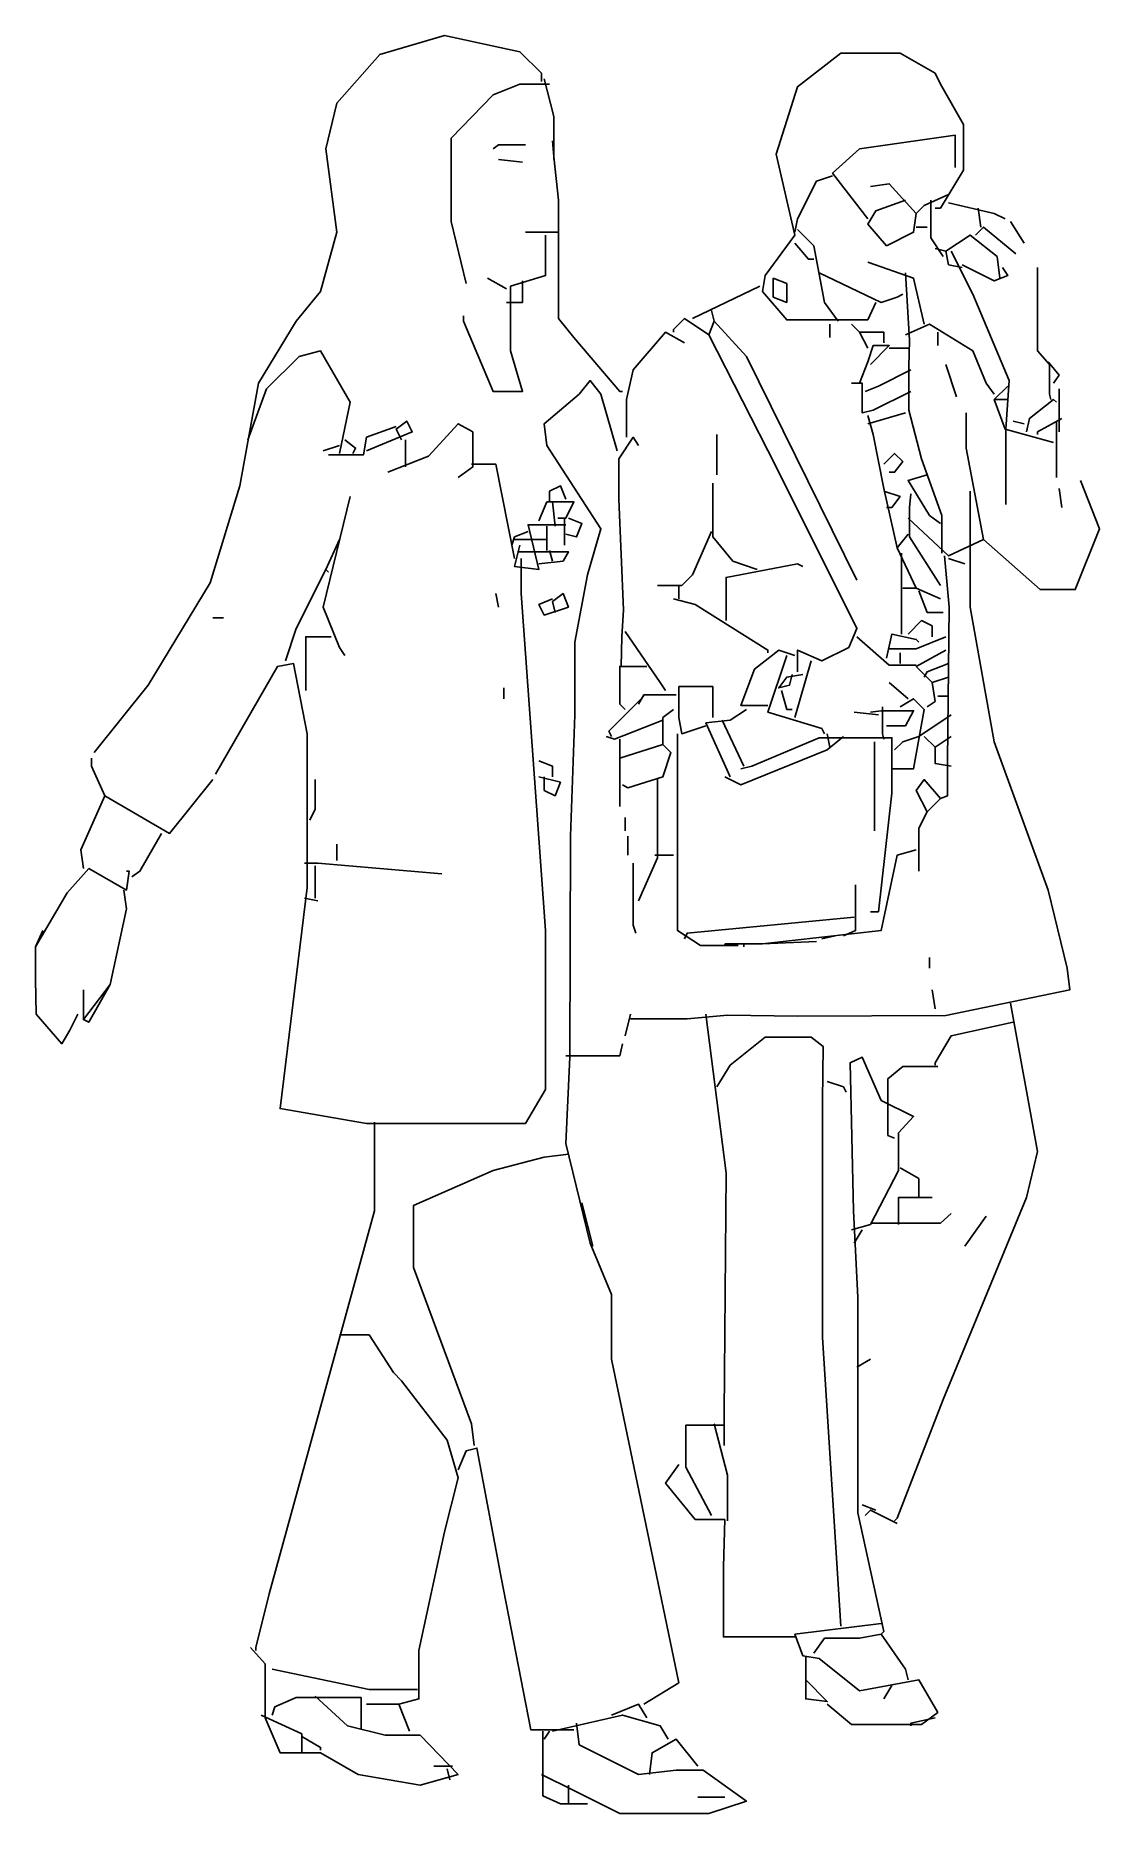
# Model space of a CAD drawing. Header units: millimetres. Extents: x -1583.19 to -1582.07, y 1781.9 to 1783.77.
import ezdxf

# ---------------------------------------------------------------- set-up
doc = ezdxf.new("R2010")
doc.units = ezdxf.units.MM
doc.header["$LTSCALE"] = 10
doc.layers.add('Humanos', color=2, linetype='Continuous')

msp = doc.modelspace()

# ---------------------------------------------------------------- linework, layer by layer
at = {"layer": 'Humanos'}
for points in [[(-1583.1288, 1783.0187), (-1583.072, 1783.0896), (-1583.0067, 1783.1975), (-1582.9755, 1783.2998), (-1582.9556, 1783.4077), (-1582.9159, 1783.473), (-1582.8903, 1783.5042), (-1582.8733, 1783.5667), (-1582.8846, 1783.6547), (-1582.8733, 1783.7029), (-1582.8278, 1783.7541), (-1582.7597, 1783.7739), (-1582.6802, 1783.7569), (-1582.6575, 1783.7342), (-1582.6575, 1783.7257)], [(-1583.1288, 1783.0187), (-1583.072, 1783.0896), (-1583.0067, 1783.1975), (-1582.9755, 1783.2998), (-1582.9556, 1783.4077), (-1582.9159, 1783.473), (-1582.8903, 1783.5042), (-1582.8733, 1783.5667), (-1582.8846, 1783.6547), (-1582.8733, 1783.7029), (-1582.8278, 1783.7541), (-1582.7597, 1783.7739), (-1582.6802, 1783.7569), (-1582.6575, 1783.7342), (-1582.6575, 1783.7257)], [(-1583.1288, 1783.0187), (-1583.072, 1783.0896), (-1583.0067, 1783.1975), (-1582.9755, 1783.2998), (-1582.9556, 1783.4077), (-1582.9159, 1783.473), (-1582.8903, 1783.5042), (-1582.8733, 1783.5667), (-1582.8846, 1783.6547), (-1582.8733, 1783.7029), (-1582.8278, 1783.7541), (-1582.7597, 1783.7739), (-1582.6802, 1783.7569), (-1582.6575, 1783.7342), (-1582.6575, 1783.7257)], [(-1583.1288, 1783.0187), (-1583.072, 1783.0896), (-1583.0067, 1783.1975), (-1582.9755, 1783.2998), (-1582.9556, 1783.4077), (-1582.9159, 1783.473), (-1582.8903, 1783.5042), (-1582.8733, 1783.5667), (-1582.8846, 1783.6547), (-1582.8733, 1783.7029), (-1582.8278, 1783.7541), (-1582.7597, 1783.7739), (-1582.6802, 1783.7569), (-1582.6575, 1783.7342), (-1582.6575, 1783.7257)], [(-1583.1288, 1783.0187), (-1583.072, 1783.0896), (-1583.0067, 1783.1975), (-1582.9755, 1783.2998), (-1582.9556, 1783.4077), (-1582.9159, 1783.473), (-1582.8903, 1783.5042), (-1582.8733, 1783.5667), (-1582.8846, 1783.6547), (-1582.8733, 1783.7029), (-1582.8278, 1783.7541), (-1582.7597, 1783.7739), (-1582.6802, 1783.7569), (-1582.6575, 1783.7342), (-1582.6575, 1783.7257)], [(-1582.3054, 1783.4928), (-1582.3139, 1783.4744), (-1582.3991, 1783.4744), (-1582.4246, 1783.5042), (-1582.4218, 1783.5212), (-1582.3906, 1783.5638), (-1582.4104, 1783.649), (-1582.3877, 1783.72), (-1582.3423, 1783.7555), (-1582.2798, 1783.7555), (-1582.2429, 1783.7342), (-1582.2372, 1783.7228), (-1582.2131, 1783.6802), (-1582.2131, 1783.632), (-1582.2372, 1783.5922), (-1582.2429, 1783.5922)], [(-1582.3054, 1783.4928), (-1582.3139, 1783.4744), (-1582.3991, 1783.4744), (-1582.4246, 1783.5042), (-1582.4218, 1783.5212), (-1582.3906, 1783.5638), (-1582.4104, 1783.649), (-1582.3877, 1783.72), (-1582.3423, 1783.7555), (-1582.2798, 1783.7555), (-1582.2429, 1783.7342), (-1582.2372, 1783.7228), (-1582.2131, 1783.6802), (-1582.2131, 1783.632), (-1582.2372, 1783.5922), (-1582.2429, 1783.5922)], [(-1582.649, 1783.7228), (-1582.6802, 1783.7228), (-1582.7086, 1783.7115), (-1582.7526, 1783.666), (-1582.7526, 1783.578), (-1582.737, 1783.5127)], [(-1582.6546, 1783.7285), (-1582.6447, 1783.6888), (-1582.6447, 1783.6433)], [(-1582.6546, 1783.7285), (-1582.6447, 1783.6888), (-1582.6447, 1783.6433)], [(-1582.6546, 1783.7285), (-1582.6447, 1783.6888), (-1582.6447, 1783.6433)], [(-1582.6546, 1783.7285), (-1582.6447, 1783.6888), (-1582.6447, 1783.6433)], [(-1582.6546, 1783.7285), (-1582.6447, 1783.6888), (-1582.6447, 1783.6433)], [(-1582.6546, 1783.7285), (-1582.6447, 1783.6888), (-1582.6447, 1783.6433)], [(-1582.6546, 1783.7285), (-1582.6447, 1783.6888), (-1582.6447, 1783.6433)], [(-1582.6546, 1783.7285), (-1582.6447, 1783.6888), (-1582.6447, 1783.6433)], [(-1582.6745, 1783.6589), (-1582.7029, 1783.6589), (-1582.7086, 1783.6547)], [(-1582.6745, 1783.6589), (-1582.7029, 1783.6589), (-1582.7086, 1783.6547)], [(-1582.6745, 1783.6589), (-1582.7029, 1783.6589), (-1582.7086, 1783.6547)], [(-1582.6745, 1783.6589), (-1582.7029, 1783.6589), (-1582.7086, 1783.6547)], [(-1582.6745, 1783.6589), (-1582.7029, 1783.6589), (-1582.7086, 1783.6547)], [(-1582.6461, 1783.6632), (-1582.6447, 1783.6462), (-1582.6397, 1783.6007), (-1582.6397, 1783.4758), (-1582.6234, 1783.4559), (-1582.5751, 1783.3991), (-1582.5723, 1783.3991)], [(-1582.6461, 1783.6632), (-1582.6447, 1783.6462), (-1582.6397, 1783.6007), (-1582.6397, 1783.4758), (-1582.6234, 1783.4559), (-1582.5751, 1783.3991), (-1582.5723, 1783.3991)], [(-1582.6461, 1783.6632), (-1582.6447, 1783.6462), (-1582.6397, 1783.6007), (-1582.6397, 1783.4758), (-1582.6234, 1783.4559), (-1582.5751, 1783.3991), (-1582.5723, 1783.3991)], [(-1582.6461, 1783.6632), (-1582.6447, 1783.6462), (-1582.6397, 1783.6007), (-1582.6397, 1783.4758), (-1582.6234, 1783.4559), (-1582.5751, 1783.3991), (-1582.5723, 1783.3991)], [(-1582.2216, 1783.6348), (-1582.2216, 1783.6689), (-1582.3224, 1783.6547), (-1582.3508, 1783.6291), (-1582.3139, 1783.5809)], [(-1582.7029, 1783.6433), (-1582.6774, 1783.6405)], [(-1582.7029, 1783.6433), (-1582.6774, 1783.6405)], [(-1582.7029, 1783.6433), (-1582.6774, 1783.6405)], [(-1582.7029, 1783.6433), (-1582.6774, 1783.6405)], [(-1582.7029, 1783.6433), (-1582.6774, 1783.6405)], [(-1582.7029, 1783.6433), (-1582.6774, 1783.6405)], [(-1582.3508, 1783.6263), (-1582.3679, 1783.6206), (-1582.3877, 1783.5809), (-1582.3906, 1783.5667)], [(-1582.3508, 1783.6263), (-1582.3679, 1783.6206), (-1582.3877, 1783.5809), (-1582.3906, 1783.5667)], [(-1582.3508, 1783.6263), (-1582.3679, 1783.6206), (-1582.3877, 1783.5809), (-1582.3906, 1783.5667)], [(-1582.3508, 1783.6263), (-1582.3679, 1783.6206), (-1582.3877, 1783.5809), (-1582.3906, 1783.5667)], [(-1582.2287, 1783.6064), (-1582.2543, 1783.5951), (-1582.2628, 1783.5865), (-1582.2912, 1783.6178), (-1582.3111, 1783.6149)], [(-1582.2742, 1783.6007), (-1582.3054, 1783.5894), (-1582.3139, 1783.5752), (-1582.294, 1783.5525), (-1582.2656, 1783.5667), (-1582.2628, 1783.5865)], [(-1582.2472, 1783.6007), (-1582.2472, 1783.561), (-1582.2344, 1783.5411)], [(-1582.2472, 1783.6007), (-1582.2472, 1783.561), (-1582.2344, 1783.5411)], [(-1582.2287, 1783.5979), (-1582.1805, 1783.5865), (-1582.1691, 1783.5809)], [(-1582.2287, 1783.5979), (-1582.1805, 1783.5865), (-1582.1691, 1783.5809)], [(-1582.2287, 1783.5979), (-1582.1805, 1783.5865), (-1582.1691, 1783.5809)], [(-1582.1975, 1783.5922), (-1582.1947, 1783.5723)], [(-1582.1975, 1783.5922), (-1582.1947, 1783.5723)], [(-1582.1975, 1783.5922), (-1582.1947, 1783.5723)], [(-1582.1975, 1783.5922), (-1582.1947, 1783.5723)], [(-1582.6532, 1783.5638), (-1582.6532, 1783.5212), (-1582.6901, 1783.5099), (-1582.6901, 1783.4417), (-1582.6774, 1783.3991), (-1582.7086, 1783.3991), (-1582.7398, 1783.473), (-1582.7398, 1783.4786)], [(-1582.6404, 1783.5667), (-1582.6745, 1783.5667)], [(-1582.6404, 1783.5667), (-1582.6745, 1783.5667)], [(-1582.6404, 1783.5667), (-1582.6745, 1783.5667)], [(-1582.6404, 1783.5667), (-1582.6745, 1783.5667)], [(-1582.6404, 1783.5667), (-1582.6745, 1783.5667)], [(-1582.3877, 1783.5695), (-1582.3707, 1783.5525), (-1582.3593, 1783.4928), (-1582.3451, 1783.473)], [(-1582.2628, 1783.5723), (-1582.2514, 1783.5723)], [(-1582.2628, 1783.5723), (-1582.2514, 1783.5723)], [(-1582.2628, 1783.5723), (-1582.2514, 1783.5723)], [(-1582.2628, 1783.5723), (-1582.2514, 1783.5723)], [(-1582.1748, 1783.5184), (-1582.1776, 1783.5411), (-1582.206, 1783.5638), (-1582.2316, 1783.5468), (-1582.2429, 1783.5496)], [(-1582.2003, 1783.5638), (-1582.1918, 1783.5723), (-1582.1577, 1783.5439)], [(-1582.1634, 1783.578), (-1582.1492, 1783.5553)], [(-1582.3906, 1783.5553), (-1582.3764, 1783.5383), (-1582.3707, 1783.5383)], [(-1582.2316, 1783.5468), (-1582.2287, 1783.5326), (-1582.2145, 1783.5297)], [(-1582.2259, 1783.5468), (-1582.2032, 1783.5014), (-1582.1648, 1783.4105), (-1582.1684, 1783.3594), (-1582.1684, 1783.2799)], [(-1582.365, 1783.5241), (-1582.2997, 1783.4928), (-1582.2827, 1783.4985), (-1582.277, 1783.5014)], [(-1582.3139, 1783.5354), (-1582.2656, 1783.5184), (-1582.2543, 1783.4701)], [(-1582.3139, 1783.5354), (-1582.2656, 1783.5184), (-1582.2543, 1783.4701)], [(-1582.2742, 1783.5241), (-1582.2699, 1783.4531), (-1582.2706, 1783.4247), (-1582.2706, 1783.3793), (-1582.2571, 1783.3281), (-1582.2358, 1783.2685), (-1582.2358, 1783.2288)], [(-1582.2742, 1783.5241), (-1582.2699, 1783.4531), (-1582.2706, 1783.4247), (-1582.2706, 1783.3793), (-1582.2571, 1783.3281), (-1582.2358, 1783.2685), (-1582.2358, 1783.2288)], [(-1582.2742, 1783.5241), (-1582.2699, 1783.4531), (-1582.2706, 1783.4247), (-1582.2706, 1783.3793), (-1582.2571, 1783.3281), (-1582.2358, 1783.2685), (-1582.2358, 1783.2288)], [(-1582.2145, 1783.5326), (-1582.1805, 1783.5155), (-1582.1663, 1783.5212), (-1582.1719, 1783.5297)], [(-1582.2145, 1783.5326), (-1582.1805, 1783.5155), (-1582.1663, 1783.5212), (-1582.1719, 1783.5297)], [(-1582.2145, 1783.5326), (-1582.1805, 1783.5155), (-1582.1663, 1783.5212), (-1582.1719, 1783.5297)], [(-1582.2145, 1783.5326), (-1582.1805, 1783.5155), (-1582.1663, 1783.5212), (-1582.1719, 1783.5297)], [(-1582.2145, 1783.5326), (-1582.1805, 1783.5155), (-1582.1663, 1783.5212), (-1582.1719, 1783.5297)], [(-1582.2145, 1783.5326), (-1582.1805, 1783.5155), (-1582.1663, 1783.5212), (-1582.1719, 1783.5297)], [(-1582.2145, 1783.5326), (-1582.1805, 1783.5155), (-1582.1663, 1783.5212), (-1582.1719, 1783.5297)], [(-1582.2145, 1783.5326), (-1582.1805, 1783.5155), (-1582.1663, 1783.5212), (-1582.1719, 1783.5297)], [(-1582.2145, 1783.5326), (-1582.1805, 1783.5155), (-1582.1663, 1783.5212), (-1582.1719, 1783.5297)], [(-1582.2145, 1783.5326), (-1582.1805, 1783.5155), (-1582.1663, 1783.5212), (-1582.1719, 1783.5297)], [(-1582.2145, 1783.5326), (-1582.1805, 1783.5155), (-1582.1663, 1783.5212), (-1582.1719, 1783.5297)], [(-1582.2145, 1783.5326), (-1582.1805, 1783.5155), (-1582.1663, 1783.5212), (-1582.1719, 1783.5297)], [(-1582.2145, 1783.5326), (-1582.1805, 1783.5155), (-1582.1663, 1783.5212), (-1582.1719, 1783.5297)], [(-1582.2145, 1783.5326), (-1582.1805, 1783.5155), (-1582.1663, 1783.5212), (-1582.1719, 1783.5297)], [(-1582.2145, 1783.5326), (-1582.1805, 1783.5155), (-1582.1663, 1783.5212), (-1582.1719, 1783.5297)], [(-1582.2145, 1783.5326), (-1582.1805, 1783.5155), (-1582.1663, 1783.5212), (-1582.1719, 1783.5297)], [(-1582.2145, 1783.5326), (-1582.1805, 1783.5155), (-1582.1663, 1783.5212), (-1582.1719, 1783.5297)], [(-1582.135, 1783.5297), (-1582.135, 1783.4417), (-1582.1222, 1783.4275), (-1582.1222, 1783.3963), (-1582.1208, 1783.3906)], [(-1582.135, 1783.5297), (-1582.135, 1783.4417), (-1582.1222, 1783.4275), (-1582.1222, 1783.3963), (-1582.1208, 1783.3906)], [(-1582.135, 1783.5297), (-1582.135, 1783.4417), (-1582.1222, 1783.4275), (-1582.1222, 1783.3963), (-1582.1208, 1783.3906)], [(-1582.135, 1783.5297), (-1582.135, 1783.4417), (-1582.1222, 1783.4275), (-1582.1222, 1783.3963), (-1582.1208, 1783.3906)], [(-1582.135, 1783.5297), (-1582.135, 1783.4417), (-1582.1222, 1783.4275), (-1582.1222, 1783.3963), (-1582.1208, 1783.3906)], [(-1582.6944, 1783.507), (-1582.7143, 1783.5184)], [(-1582.6944, 1783.507), (-1582.7143, 1783.5184)], [(-1582.6944, 1783.507), (-1582.7143, 1783.5184)], [(-1582.6944, 1783.507), (-1582.7143, 1783.5184)], [(-1582.6774, 1783.5155), (-1582.6774, 1783.4928), (-1582.6944, 1783.4928)], [(-1582.4275, 1783.5099), (-1582.4985, 1783.4758)], [(-1582.4133, 1783.5184), (-1582.3991, 1783.5127), (-1582.3991, 1783.4928), (-1582.4133, 1783.4985), (-1582.4133, 1783.5184)], [(-1582.3877, 1783.1038), (-1582.3877, 1783.1266), (-1582.3622, 1783.1152), (-1582.3338, 1783.1294), (-1582.3253, 1783.1493), (-1582.4104, 1783.3196), (-1582.4814, 1783.4588), (-1582.507, 1783.4758), (-1582.5183, 1783.4644), (-1582.5183, 1783.4616)], [(-1582.3877, 1783.1038), (-1582.3877, 1783.1266), (-1582.3622, 1783.1152), (-1582.3338, 1783.1294), (-1582.3253, 1783.1493), (-1582.4104, 1783.3196), (-1582.4814, 1783.4588), (-1582.507, 1783.4758), (-1582.5183, 1783.4644), (-1582.5183, 1783.4616)], [(-1582.3877, 1783.1038), (-1582.3877, 1783.1266), (-1582.3622, 1783.1152), (-1582.3338, 1783.1294), (-1582.3253, 1783.1493), (-1582.4104, 1783.3196), (-1582.4814, 1783.4588), (-1582.507, 1783.4758), (-1582.5183, 1783.4644), (-1582.5183, 1783.4616)], [(-1582.4814, 1783.4588), (-1582.4758, 1783.473), (-1582.4417, 1783.436), (-1582.3253, 1783.2004)], [(-1582.4814, 1783.4588), (-1582.4758, 1783.473), (-1582.4417, 1783.436), (-1582.3253, 1783.2004)], [(-1582.4814, 1783.4588), (-1582.4758, 1783.473), (-1582.4417, 1783.436), (-1582.3253, 1783.2004)], [(-1582.4786, 1783.4843), (-1582.4758, 1783.473)], [(-1582.4786, 1783.4843), (-1582.4758, 1783.473)], [(-1582.3537, 1783.4701), (-1582.3537, 1783.4559)], [(-1582.3537, 1783.4701), (-1582.3537, 1783.4559)], [(-1582.3537, 1783.4701), (-1582.3537, 1783.4559)], [(-1582.3537, 1783.4701), (-1582.3537, 1783.4559)], [(-1582.3537, 1783.4701), (-1582.3537, 1783.4559)], [(-1582.3537, 1783.4701), (-1582.3537, 1783.4559)], [(-1582.3537, 1783.4701), (-1582.3537, 1783.4559)], [(-1582.3537, 1783.4701), (-1582.3537, 1783.4559)], [(-1582.3537, 1783.4701), (-1582.3537, 1783.4559)], [(-1582.3537, 1783.4701), (-1582.3537, 1783.4559)], [(-1582.3537, 1783.4701), (-1582.3537, 1783.4559)], [(-1582.3537, 1783.4701), (-1582.3537, 1783.4559)], [(-1582.3309, 1783.4701), (-1582.3224, 1783.4616), (-1582.2969, 1783.4616), (-1582.2969, 1783.4502)], [(-1582.3309, 1783.4701), (-1582.3224, 1783.4616), (-1582.2969, 1783.4616), (-1582.2969, 1783.4502)], [(-1582.3309, 1783.4701), (-1582.3224, 1783.4616), (-1582.2969, 1783.4616), (-1582.2969, 1783.4502)], [(-1582.3309, 1783.4701), (-1582.3224, 1783.4616), (-1582.2969, 1783.4616), (-1582.2969, 1783.4502)], [(-1582.3309, 1783.4701), (-1582.3224, 1783.4616), (-1582.2969, 1783.4616), (-1582.2969, 1783.4502)], [(-1582.3309, 1783.4701), (-1582.3224, 1783.4616), (-1582.2969, 1783.4616), (-1582.2969, 1783.4502)], [(-1582.3309, 1783.4701), (-1582.3224, 1783.4616), (-1582.2969, 1783.4616), (-1582.2969, 1783.4502)], [(-1582.2742, 1783.4588), (-1582.2486, 1783.4701), (-1582.2032, 1783.4417), (-1582.189, 1783.4077), (-1582.1805, 1783.3963)], [(-1582.2742, 1783.4588), (-1582.2486, 1783.4701), (-1582.2032, 1783.4417), (-1582.189, 1783.4077), (-1582.1805, 1783.3963)], [(-1582.507, 1783.4502), (-1582.5269, 1783.4616), (-1582.5609, 1783.4218), (-1582.568, 1783.3906), (-1582.568, 1783.3509)], [(-1582.507, 1783.4502), (-1582.5269, 1783.4616), (-1582.5609, 1783.4218), (-1582.568, 1783.3906), (-1582.568, 1783.3509)], [(-1582.507, 1783.4502), (-1582.5269, 1783.4616), (-1582.5609, 1783.4218), (-1582.568, 1783.3906), (-1582.568, 1783.3509)], [(-1582.3224, 1783.4616), (-1582.3139, 1783.4446)], [(-1582.3224, 1783.4616), (-1582.3139, 1783.4446)], [(-1582.2401, 1783.4616), (-1582.2401, 1783.4474)], [(-1582.2401, 1783.4616), (-1582.2401, 1783.4474)], [(-1582.8704, 1783.3338), (-1582.8591, 1783.3878), (-1582.8903, 1783.4417), (-1582.913, 1783.436), (-1582.9471, 1783.402), (-1582.967, 1783.348)], [(-1582.8704, 1783.3338), (-1582.8591, 1783.3878), (-1582.8903, 1783.4417), (-1582.913, 1783.436), (-1582.9471, 1783.402), (-1582.967, 1783.348)], [(-1582.8704, 1783.3338), (-1582.8591, 1783.3878), (-1582.8903, 1783.4417), (-1582.913, 1783.436), (-1582.9471, 1783.402), (-1582.967, 1783.348)], [(-1582.3224, 1783.4077), (-1582.3139, 1783.4304), (-1582.3082, 1783.4474), (-1582.2912, 1783.4474), (-1582.3111, 1783.4275)], [(-1582.3224, 1783.4077), (-1582.3139, 1783.4304), (-1582.3082, 1783.4474), (-1582.2912, 1783.4474), (-1582.3111, 1783.4275)], [(-1582.3224, 1783.4077), (-1582.3139, 1783.4304), (-1582.3082, 1783.4474), (-1582.2912, 1783.4474), (-1582.3111, 1783.4275)], [(-1582.3224, 1783.4077), (-1582.3139, 1783.4304), (-1582.3082, 1783.4474), (-1582.2912, 1783.4474), (-1582.3111, 1783.4275)], [(-1582.3224, 1783.4077), (-1582.3139, 1783.4304), (-1582.3082, 1783.4474), (-1582.2912, 1783.4474), (-1582.3111, 1783.4275)], [(-1582.3224, 1783.4077), (-1582.3139, 1783.4304), (-1582.3082, 1783.4474), (-1582.2912, 1783.4474), (-1582.3111, 1783.4275)], [(-1582.2912, 1783.4446), (-1582.2713, 1783.4446)], [(-1582.2912, 1783.4446), (-1582.2713, 1783.4446)], [(-1582.2912, 1783.4446), (-1582.2713, 1783.4446)], [(-1582.2912, 1783.4446), (-1582.2713, 1783.4446)], [(-1582.2912, 1783.4446), (-1582.2713, 1783.4446)], [(-1582.2912, 1783.4446), (-1582.2713, 1783.4446)], [(-1582.2912, 1783.4446), (-1582.2713, 1783.4446)], [(-1582.1237, 1783.4304), (-1582.1123, 1783.4162), (-1582.118, 1783.4077)], [(-1582.1237, 1783.4304), (-1582.1123, 1783.4162), (-1582.118, 1783.4077)], [(-1582.5496, 1782.0163), (-1582.5127, 1782.039), (-1582.5837, 1782.3798), (-1582.5837, 1782.4479), (-1582.6064, 1782.5019), (-1582.6319, 1782.6069), (-1582.6277, 1782.6978), (-1582.627, 1782.9306), (-1582.6223, 1783.0584), (-1582.6223, 1783.1351), (-1582.6092, 1783.2061), (-1582.595, 1783.2543), (-1582.6518, 1783.3423), (-1582.6546, 1783.3651), (-1582.6177, 1783.3963), (-1582.6064, 1783.4105), (-1582.595, 1783.3963), (-1582.578, 1783.3367)], [(-1582.2685, 1783.4218), (-1582.3025, 1783.4048), (-1582.3167, 1783.3991)], [(-1582.2685, 1783.4218), (-1582.3025, 1783.4048), (-1582.3167, 1783.3991)], [(-1582.2685, 1783.4218), (-1582.3025, 1783.4048), (-1582.3167, 1783.3991)], [(-1582.2685, 1783.4218), (-1582.3025, 1783.4048), (-1582.3167, 1783.3991)], [(-1582.2685, 1783.4218), (-1582.3025, 1783.4048), (-1582.3167, 1783.3991)], [(-1582.2316, 1783.4275), (-1582.2202, 1783.3935)], [(-1582.2685, 1783.3991), (-1582.3082, 1783.3793), (-1582.3196, 1783.3764), (-1582.3196, 1783.4077), (-1582.3309, 1783.4077)], [(-1582.2685, 1783.3991), (-1582.3082, 1783.3793), (-1582.3196, 1783.3764), (-1582.3196, 1783.4077), (-1582.3309, 1783.4077)], [(-1582.1663, 1783.4048), (-1582.1805, 1783.3906), (-1582.1691, 1783.3594), (-1582.118, 1783.3452)], [(-1582.1663, 1783.4048), (-1582.1805, 1783.3906), (-1582.1691, 1783.3594), (-1582.118, 1783.3452)], [(-1582.1663, 1783.4048), (-1582.1805, 1783.3906), (-1582.1691, 1783.3594), (-1582.118, 1783.3452)], [(-1582.1123, 1783.402), (-1582.1123, 1783.3594), (-1582.1123, 1783.3565)], [(-1582.1123, 1783.402), (-1582.1123, 1783.3594), (-1582.1123, 1783.3565)], [(-1582.2742, 1783.3764), (-1582.3139, 1783.3651)], [(-1582.2742, 1783.3764), (-1582.3139, 1783.3651)], [(-1582.2742, 1783.3764), (-1582.3139, 1783.3651)], [(-1582.3139, 1783.3736), (-1582.3082, 1783.3537), (-1582.2969, 1783.2969), (-1582.2827, 1783.2344)], [(-1582.3139, 1783.3736), (-1582.3082, 1783.3537), (-1582.2969, 1783.2969), (-1582.2827, 1783.2344)], [(-1582.3139, 1783.3736), (-1582.3082, 1783.3537), (-1582.2969, 1783.2969), (-1582.2827, 1783.2344)], [(-1582.3139, 1783.3736), (-1582.3082, 1783.3537), (-1582.2969, 1783.2969), (-1582.2827, 1783.2344)], [(-1582.0896, 1783.3054), (-1582.0697, 1783.2543), (-1582.0953, 1783.1904), (-1582.1322, 1783.1904), (-1582.1918, 1783.243), (-1582.2103, 1783.3395), (-1582.2103, 1783.3764)], [(-1582.0896, 1783.3054), (-1582.0697, 1783.2543), (-1582.0953, 1783.1904), (-1582.1322, 1783.1904), (-1582.1918, 1783.243), (-1582.2103, 1783.3395), (-1582.2103, 1783.3764)], [(-1582.0896, 1783.3054), (-1582.0697, 1783.2543), (-1582.0953, 1783.1904), (-1582.1322, 1783.1904), (-1582.1918, 1783.243), (-1582.2103, 1783.3395), (-1582.2103, 1783.3764)], [(-1582.0896, 1783.3054), (-1582.0697, 1783.2543), (-1582.0953, 1783.1904), (-1582.1322, 1783.1904), (-1582.1918, 1783.243), (-1582.2103, 1783.3395), (-1582.2103, 1783.3764)], [(-1582.0896, 1783.3054), (-1582.0697, 1783.2543), (-1582.0953, 1783.1904), (-1582.1322, 1783.1904), (-1582.1918, 1783.243), (-1582.2103, 1783.3395), (-1582.2103, 1783.3764)], [(-1582.0896, 1783.3054), (-1582.0697, 1783.2543), (-1582.0953, 1783.1904), (-1582.1322, 1783.1904), (-1582.1918, 1783.243), (-1582.2103, 1783.3395), (-1582.2103, 1783.3764)], [(-1582.1805, 1783.3906), (-1582.1663, 1783.3906)], [(-1582.1805, 1783.3906), (-1582.1663, 1783.3906)], [(-1582.1464, 1783.3565), (-1582.1435, 1783.3707), (-1582.118, 1783.3906), (-1582.1151, 1783.3878)], [(-1582.1464, 1783.3565), (-1582.1435, 1783.3707), (-1582.118, 1783.3906), (-1582.1151, 1783.3878)], [(-1582.1464, 1783.3565), (-1582.1435, 1783.3707), (-1582.118, 1783.3906), (-1582.1151, 1783.3878)], [(-1582.1464, 1783.3565), (-1582.1435, 1783.3707), (-1582.118, 1783.3906), (-1582.1151, 1783.3878)], [(-1582.1464, 1783.3565), (-1582.1435, 1783.3707), (-1582.118, 1783.3906), (-1582.1151, 1783.3878)], [(-1582.8108, 1783.3622), (-1582.842, 1783.3509), (-1582.8449, 1783.3324), (-1582.8818, 1783.3324)], [(-1582.8108, 1783.3622), (-1582.842, 1783.3509), (-1582.8449, 1783.3324), (-1582.8818, 1783.3324)], [(-1582.842, 1783.3367), (-1582.7938, 1783.3565), (-1582.7995, 1783.3679), (-1582.8108, 1783.3594), (-1582.8051, 1783.348)], [(-1582.842, 1783.3367), (-1582.7938, 1783.3565), (-1582.7995, 1783.3679), (-1582.8108, 1783.3594), (-1582.8051, 1783.348)], [(-1582.842, 1783.3367), (-1582.7938, 1783.3565), (-1582.7995, 1783.3679), (-1582.8108, 1783.3594), (-1582.8051, 1783.348)], [(-1582.8193, 1783.314), (-1582.7767, 1783.331), (-1582.7455, 1783.3651), (-1582.7299, 1783.3565), (-1582.7299, 1783.3196), (-1582.7455, 1783.3083)], [(-1582.8193, 1783.314), (-1582.7767, 1783.331), (-1582.7455, 1783.3651), (-1582.7299, 1783.3565), (-1582.7299, 1783.3196), (-1582.7455, 1783.3083)], [(-1582.8193, 1783.314), (-1582.7767, 1783.331), (-1582.7455, 1783.3651), (-1582.7299, 1783.3565), (-1582.7299, 1783.3196), (-1582.7455, 1783.3083)], [(-1582.8193, 1783.314), (-1582.7767, 1783.331), (-1582.7455, 1783.3651), (-1582.7299, 1783.3565), (-1582.7299, 1783.3196), (-1582.7455, 1783.3083)], [(-1582.1606, 1783.3679), (-1582.1492, 1783.3651)], [(-1582.1606, 1783.3679), (-1582.1492, 1783.3651)], [(-1582.1606, 1783.3679), (-1582.1492, 1783.3651)], [(-1582.1606, 1783.3679), (-1582.1492, 1783.3651)], [(-1582.1606, 1783.3679), (-1582.1492, 1783.3651)], [(-1582.1095, 1783.3707), (-1582.135, 1783.3565), (-1582.135, 1783.3537)], [(-1582.1095, 1783.3707), (-1582.135, 1783.3565), (-1582.135, 1783.3537)], [(-1582.1151, 1783.3679), (-1582.1151, 1783.3083)], [(-1582.1151, 1783.3679), (-1582.1151, 1783.3083)], [(-1582.8704, 1783.3423), (-1582.8875, 1783.3367)], [(-1582.8704, 1783.3423), (-1582.8875, 1783.3367)], [(-1582.8704, 1783.3423), (-1582.8875, 1783.3367)], [(-1582.8704, 1783.3423), (-1582.8875, 1783.3367)], [(-1582.8704, 1783.3423), (-1582.8875, 1783.3367)], [(-1582.8704, 1783.3423), (-1582.8875, 1783.3367)], [(-1582.8704, 1783.3423), (-1582.8875, 1783.3367)], [(-1582.8648, 1783.348), (-1582.8534, 1783.3395), (-1582.8562, 1783.3338)], [(-1582.8648, 1783.348), (-1582.8534, 1783.3395), (-1582.8562, 1783.3338)], [(-1582.8009, 1783.348), (-1582.8009, 1783.3196)], [(-1582.8009, 1783.348), (-1582.8009, 1783.3196)], [(-1582.5737, 1783.1095), (-1582.573, 1783.1407), (-1582.5712, 1783.1691), (-1582.576, 1783.2856), (-1582.576, 1783.3281), (-1582.5609, 1783.3509), (-1582.5553, 1783.3423)], [(-1582.5737, 1783.1095), (-1582.573, 1783.1407), (-1582.5712, 1783.1691), (-1582.576, 1783.2856), (-1582.576, 1783.3281), (-1582.5609, 1783.3509), (-1582.5553, 1783.3423)], [(-1582.5737, 1783.1095), (-1582.573, 1783.1407), (-1582.5712, 1783.1691), (-1582.576, 1783.2856), (-1582.576, 1783.3281), (-1582.5609, 1783.3509), (-1582.5553, 1783.3423)], [(-1582.4729, 1783.3537), (-1582.4729, 1783.3111)], [(-1582.4729, 1783.3537), (-1582.4729, 1783.3111)], [(-1582.4729, 1783.3537), (-1582.4729, 1783.3111)], [(-1582.4729, 1783.3537), (-1582.4729, 1783.3111)], [(-1582.7313, 1783.3225), (-1582.7058, 1783.3225), (-1582.6859, 1783.2231)], [(-1582.7313, 1783.3225), (-1582.7058, 1783.3225), (-1582.6859, 1783.2231)], [(-1582.2969, 1783.3225), (-1582.2855, 1783.3338), (-1582.277, 1783.3253), (-1582.2855, 1783.314), (-1582.2912, 1783.314)], [(-1582.6319, 1783.2856), (-1582.6376, 1783.2998), (-1582.649, 1783.2941), (-1582.649, 1783.2827)], [(-1582.4772, 1783.3026), (-1582.4772, 1783.2458), (-1582.4559, 1783.2203), (-1582.4303, 1783.2117)], [(-1582.4772, 1783.3026), (-1582.4772, 1783.2458), (-1582.4559, 1783.2203), (-1582.4303, 1783.2117)], [(-1582.4772, 1783.3026), (-1582.4772, 1783.2458), (-1582.4559, 1783.2203), (-1582.4303, 1783.2117)], [(-1582.4772, 1783.3026), (-1582.4772, 1783.2458), (-1582.4559, 1783.2203), (-1582.4303, 1783.2117)], [(-1582.4772, 1783.3026), (-1582.4772, 1783.2458), (-1582.4559, 1783.2203), (-1582.4303, 1783.2117)], [(-1582.4772, 1783.3026), (-1582.4772, 1783.2458), (-1582.4559, 1783.2203), (-1582.4303, 1783.2117)], [(-1582.2514, 1783.3111), (-1582.2713, 1783.3054), (-1582.2486, 1783.2685), (-1582.2372, 1783.26)], [(-1582.8591, 1783.2884), (-1582.8875, 1783.172), (-1582.8704, 1783.1294), (-1582.8648, 1783.1209)], [(-1582.6603, 1783.2628), (-1582.6518, 1783.2827), (-1582.6234, 1783.2827), (-1582.6319, 1783.2657), (-1582.6404, 1783.2657)], [(-1582.6603, 1783.2628), (-1582.6518, 1783.2827), (-1582.6234, 1783.2827), (-1582.6319, 1783.2657), (-1582.6404, 1783.2657)], [(-1582.6603, 1783.2628), (-1582.6518, 1783.2827), (-1582.6234, 1783.2827), (-1582.6319, 1783.2657), (-1582.6404, 1783.2657)], [(-1582.6603, 1783.2628), (-1582.6518, 1783.2827), (-1582.6234, 1783.2827), (-1582.6319, 1783.2657), (-1582.6404, 1783.2657)], [(-1582.6603, 1783.2628), (-1582.6518, 1783.2827), (-1582.6234, 1783.2827), (-1582.6319, 1783.2657), (-1582.6404, 1783.2657)], [(-1582.6603, 1783.2628), (-1582.6518, 1783.2827), (-1582.6234, 1783.2827), (-1582.6319, 1783.2657), (-1582.6404, 1783.2657)], [(-1582.6603, 1783.2628), (-1582.6518, 1783.2827), (-1582.6234, 1783.2827), (-1582.6319, 1783.2657), (-1582.6404, 1783.2657)], [(-1582.6603, 1783.2628), (-1582.6518, 1783.2827), (-1582.6234, 1783.2827), (-1582.6319, 1783.2657), (-1582.6404, 1783.2657)], [(-1582.6603, 1783.2628), (-1582.6518, 1783.2827), (-1582.6234, 1783.2827), (-1582.6319, 1783.2657), (-1582.6404, 1783.2657)], [(-1582.6603, 1783.2628), (-1582.6518, 1783.2827), (-1582.6234, 1783.2827), (-1582.6319, 1783.2657), (-1582.6404, 1783.2657)], [(-1582.6603, 1783.2628), (-1582.6518, 1783.2827), (-1582.6234, 1783.2827), (-1582.6319, 1783.2657), (-1582.6404, 1783.2657)], [(-1582.6461, 1783.2827), (-1582.6433, 1783.2572)], [(-1582.6461, 1783.2827), (-1582.6433, 1783.2572)], [(-1582.6461, 1783.2827), (-1582.6433, 1783.2572)], [(-1582.6461, 1783.2827), (-1582.6433, 1783.2572)], [(-1582.6461, 1783.2827), (-1582.6433, 1783.2572)], [(-1582.6461, 1783.2827), (-1582.6433, 1783.2572)], [(-1582.6461, 1783.2827), (-1582.6433, 1783.2572)], [(-1582.6461, 1783.2827), (-1582.6433, 1783.2572)], [(-1582.206, 1783.2941), (-1582.206, 1783.172), (-1582.1805, 1783.03), (-1582.1237, 1782.8738), (-1582.1038, 1782.7915), (-1582.101, 1782.7688), (-1582.2316, 1782.7418), (-1582.3877, 1782.7411), (-1582.4616, 1782.7422), (-1582.5041, 1782.7384), (-1582.5638, 1782.7384)], [(-1582.2969, 1783.2941), (-1582.2798, 1783.2884), (-1582.2884, 1783.277), (-1582.294, 1783.277)], [(-1582.2969, 1783.2941), (-1582.2798, 1783.2884), (-1582.2884, 1783.277), (-1582.294, 1783.277)], [(-1582.2969, 1783.2941), (-1582.2798, 1783.2884), (-1582.2884, 1783.277), (-1582.294, 1783.277)], [(-1582.2969, 1783.2941), (-1582.2798, 1783.2884), (-1582.2884, 1783.277), (-1582.294, 1783.277)], [(-1582.2969, 1783.2941), (-1582.2798, 1783.2884), (-1582.2884, 1783.277), (-1582.294, 1783.277)], [(-1582.2969, 1783.2941), (-1582.2798, 1783.2884), (-1582.2884, 1783.277), (-1582.294, 1783.277)], [(-1582.2969, 1783.2941), (-1582.2798, 1783.2884), (-1582.2884, 1783.277), (-1582.294, 1783.277)], [(-1582.2969, 1783.2941), (-1582.2798, 1783.2884), (-1582.2884, 1783.277), (-1582.294, 1783.277)], [(-1582.2969, 1783.2941), (-1582.2798, 1783.2884), (-1582.2884, 1783.277), (-1582.294, 1783.277)], [(-1582.2685, 1783.2912), (-1582.2699, 1783.277), (-1582.2699, 1783.2458), (-1582.2372, 1783.1947)], [(-1582.2685, 1783.2912), (-1582.2699, 1783.277), (-1582.2699, 1783.2458), (-1582.2372, 1783.1947)], [(-1582.1123, 1783.2969), (-1582.1095, 1783.277)], [(-1582.1123, 1783.2969), (-1582.1095, 1783.277)], [(-1582.1123, 1783.2969), (-1582.1095, 1783.277)], [(-1582.1123, 1783.2969), (-1582.1095, 1783.277)], [(-1582.1123, 1783.2969), (-1582.1095, 1783.277)], [(-1582.1123, 1783.2969), (-1582.1095, 1783.277)], [(-1582.1123, 1783.2969), (-1582.1095, 1783.277)], [(-1582.6333, 1783.2657), (-1582.6333, 1783.2373)], [(-1582.6291, 1783.2657), (-1582.6149, 1783.26), (-1582.6206, 1783.2458), (-1582.6319, 1783.2486)], [(-1582.6291, 1783.2657), (-1582.6149, 1783.26), (-1582.6206, 1783.2458), (-1582.6319, 1783.2486)], [(-1582.2713, 1783.2657), (-1582.2287, 1783.2259), (-1582.1918, 1783.243)], [(-1582.2713, 1783.2657), (-1582.2287, 1783.2259), (-1582.1918, 1783.243)], [(-1582.2713, 1783.2657), (-1582.2287, 1783.2259), (-1582.1918, 1783.243)], [(-1582.8704, 1783.243), (-1582.8846, 1783.2117), (-1582.8818, 1783.2089)], [(-1582.8704, 1783.243), (-1582.8846, 1783.2117), (-1582.8818, 1783.2089)], [(-1582.8704, 1783.243), (-1582.8846, 1783.2117), (-1582.8818, 1783.2089)], [(-1582.8704, 1783.243), (-1582.8846, 1783.2117), (-1582.8818, 1783.2089)], [(-1582.6717, 1783.2515), (-1582.6859, 1783.2458), (-1582.6887, 1783.2373)], [(-1582.6319, 1783.2586), (-1582.6717, 1783.2586), (-1582.6603, 1783.2117), (-1582.6859, 1783.2146), (-1582.6802, 1783.2373)], [(-1582.6319, 1783.2586), (-1582.6717, 1783.2586), (-1582.6603, 1783.2117), (-1582.6859, 1783.2146), (-1582.6802, 1783.2373)], [(-1582.6518, 1783.243), (-1582.6859, 1783.243)], [(-1582.6518, 1783.2572), (-1582.6518, 1783.2316)], [(-1582.6518, 1783.2572), (-1582.6518, 1783.2316)], [(-1582.4786, 1783.2515), (-1582.4985, 1783.2061), (-1582.5098, 1783.1947), (-1582.5354, 1783.1947)], [(-1582.4786, 1783.2515), (-1582.4985, 1783.2061), (-1582.5098, 1783.1947), (-1582.5354, 1783.1947)], [(-1582.2713, 1783.2486), (-1582.2827, 1783.2344), (-1582.2628, 1783.1919), (-1582.277, 1783.1919)], [(-1582.2713, 1783.2486), (-1582.2827, 1783.2344), (-1582.2628, 1783.1919), (-1582.277, 1783.1919)], [(-1582.2713, 1783.2486), (-1582.2827, 1783.2344), (-1582.2628, 1783.1919), (-1582.277, 1783.1919)], [(-1582.2713, 1783.2486), (-1582.2827, 1783.2344), (-1582.2628, 1783.1919), (-1582.277, 1783.1919)], [(-1582.2713, 1783.2486), (-1582.2827, 1783.2344), (-1582.2628, 1783.1919), (-1582.277, 1783.1919)], [(-1582.683, 1783.2302), (-1582.6291, 1783.2302), (-1582.6348, 1783.2203), (-1582.6603, 1783.2174)], [(-1582.683, 1783.2302), (-1582.6291, 1783.2302), (-1582.6348, 1783.2203), (-1582.6603, 1783.2174)], [(-1582.683, 1783.2302), (-1582.6291, 1783.2302), (-1582.6348, 1783.2203), (-1582.6603, 1783.2174)], [(-1582.683, 1783.2302), (-1582.6291, 1783.2302), (-1582.6348, 1783.2203), (-1582.6603, 1783.2174)], [(-1582.683, 1783.2302), (-1582.6291, 1783.2302), (-1582.6348, 1783.2203), (-1582.6603, 1783.2174)], [(-1582.683, 1783.2302), (-1582.6291, 1783.2302), (-1582.6348, 1783.2203), (-1582.6603, 1783.2174)], [(-1582.683, 1783.2302), (-1582.6291, 1783.2302), (-1582.6348, 1783.2203), (-1582.6603, 1783.2174)], [(-1582.649, 1783.2316), (-1582.6461, 1783.2203)], [(-1582.649, 1783.2316), (-1582.6461, 1783.2203)], [(-1582.649, 1783.2316), (-1582.6461, 1783.2203)], [(-1582.649, 1783.2316), (-1582.6461, 1783.2203)], [(-1582.649, 1783.2316), (-1582.6461, 1783.2203)], [(-1582.649, 1783.2316), (-1582.6461, 1783.2203)], [(-1582.2784, 1783.2288), (-1582.2784, 1783.1436)], [(-1582.2784, 1783.2288), (-1582.2784, 1783.1436)], [(-1582.233, 1783.2259), (-1582.228, 1783.172), (-1582.2298, 1783.0101), (-1582.2298, 1782.9732), (-1582.2372, 1782.9704)], [(-1582.233, 1783.2259), (-1582.228, 1783.172), (-1582.2298, 1783.0101), (-1582.2298, 1782.9732), (-1582.2372, 1782.9704)], [(-1582.233, 1783.2259), (-1582.228, 1783.172), (-1582.2298, 1783.0101), (-1582.2298, 1782.9732), (-1582.2372, 1782.9704)], [(-1582.233, 1783.2259), (-1582.228, 1783.172), (-1582.2298, 1783.0101), (-1582.2298, 1782.9732), (-1582.2372, 1782.9704)], [(-1582.6788, 1783.2231), (-1582.6788, 1783.1862), (-1582.6532, 1782.8312), (-1582.6532, 1782.6637), (-1582.6745, 1782.6282), (-1582.842, 1782.6282), (-1582.9329, 1782.6438), (-1582.9045, 1782.8767), (-1582.9045, 1783.0385), (-1582.9187, 1783.1124), (-1582.9357, 1783.1095), (-1583.0011, 1782.9959)], [(-1582.6788, 1783.2231), (-1582.6788, 1783.1862), (-1582.6532, 1782.8312), (-1582.6532, 1782.6637), (-1582.6745, 1782.6282), (-1582.842, 1782.6282), (-1582.9329, 1782.6438), (-1582.9045, 1782.8767), (-1582.9045, 1783.0385), (-1582.9187, 1783.1124), (-1582.9357, 1783.1095), (-1583.0011, 1782.9959)], [(-1582.6788, 1783.2231), (-1582.6788, 1783.1862), (-1582.6532, 1782.8312), (-1582.6532, 1782.6637), (-1582.6745, 1782.6282), (-1582.842, 1782.6282), (-1582.9329, 1782.6438), (-1582.9045, 1782.8767), (-1582.9045, 1783.0385), (-1582.9187, 1783.1124), (-1582.9357, 1783.1095), (-1583.0011, 1782.9959)], [(-1582.6788, 1783.2231), (-1582.6788, 1783.1862), (-1582.6532, 1782.8312), (-1582.6532, 1782.6637), (-1582.6745, 1782.6282), (-1582.842, 1782.6282), (-1582.9329, 1782.6438), (-1582.9045, 1782.8767), (-1582.9045, 1783.0385), (-1582.9187, 1783.1124), (-1582.9357, 1783.1095), (-1583.0011, 1782.9959)], [(-1582.6788, 1783.2231), (-1582.6788, 1783.1862), (-1582.6532, 1782.8312), (-1582.6532, 1782.6637), (-1582.6745, 1782.6282), (-1582.842, 1782.6282), (-1582.9329, 1782.6438), (-1582.9045, 1782.8767), (-1582.9045, 1783.0385), (-1582.9187, 1783.1124), (-1582.9357, 1783.1095), (-1583.0011, 1782.9959)], [(-1582.8846, 1783.2117), (-1582.9159, 1783.1493), (-1582.9272, 1783.1152)], [(-1582.8846, 1783.2117), (-1582.9159, 1783.1493), (-1582.9272, 1783.1152)], [(-1582.8846, 1783.2117), (-1582.9159, 1783.1493), (-1582.9272, 1783.1152)], [(-1582.463, 1783.1578), (-1582.463, 1783.2032), (-1582.3877, 1783.2174), (-1582.3821, 1783.2146)], [(-1582.463, 1783.1578), (-1582.463, 1783.2032), (-1582.3877, 1783.2174), (-1582.3821, 1783.2146)], [(-1582.463, 1783.1578), (-1582.463, 1783.2032), (-1582.3877, 1783.2174), (-1582.3821, 1783.2146)], [(-1582.2287, 1783.2231), (-1582.2117, 1783.2174)], [(-1582.2287, 1783.2231), (-1582.2117, 1783.2174)], [(-1582.2287, 1783.2231), (-1582.2117, 1783.2174)], [(-1582.7058, 1783.1862), (-1582.7029, 1783.172)], [(-1582.6461, 1783.1805), (-1582.6603, 1783.1748), (-1582.6546, 1783.1635), (-1582.6291, 1783.172), (-1582.6348, 1783.1862), (-1582.6461, 1783.1777), (-1582.6433, 1783.1663)], [(-1582.5127, 1783.1947), (-1582.5127, 1783.1805)], [(-1582.5127, 1783.1947), (-1582.5127, 1783.1805)], [(-1582.2628, 1783.1919), (-1582.2372, 1783.1805)], [(-1582.2628, 1783.1919), (-1582.2372, 1783.1805)], [(-1582.26, 1783.189), (-1582.2514, 1783.1663), (-1582.2344, 1783.1663)], [(-1582.26, 1783.189), (-1582.2514, 1783.1663), (-1582.2344, 1783.1663)], [(-1582.26, 1783.189), (-1582.2514, 1783.1663), (-1582.2344, 1783.1663)], [(-1582.26, 1783.189), (-1582.2514, 1783.1663), (-1582.2344, 1783.1663)], [(-1582.5183, 1783.1805), (-1582.4956, 1783.1748), (-1582.419, 1783.1266), (-1582.419, 1783.1237)], [(-1583.0039, 1783.1606), (-1582.9925, 1783.1606)], [(-1583.0039, 1783.1606), (-1582.9925, 1783.1606)], [(-1583.0039, 1783.1606), (-1582.9925, 1783.1606)], [(-1582.2713, 1783.1436), (-1582.2571, 1783.1578), (-1582.2458, 1783.1521), (-1582.2458, 1783.1407)], [(-1582.2713, 1783.1436), (-1582.2571, 1783.1578), (-1582.2458, 1783.1521), (-1582.2458, 1783.1407)], [(-1582.879, 1783.1407), (-1582.9059, 1783.1407), (-1582.9059, 1783.084)], [(-1582.879, 1783.1407), (-1582.9059, 1783.1407), (-1582.9059, 1783.084)], [(-1582.879, 1783.1407), (-1582.9059, 1783.1407), (-1582.9059, 1783.084)], [(-1582.879, 1783.1407), (-1582.9059, 1783.1407), (-1582.9059, 1783.084)], [(-1582.5695, 1783.1464), (-1582.5325, 1783.0925), (-1582.5269, 1783.084)], [(-1582.5695, 1783.1464), (-1582.5325, 1783.0925), (-1582.5269, 1783.084)], [(-1582.5695, 1783.1464), (-1582.5325, 1783.0925), (-1582.5269, 1783.084)], [(-1582.3253, 1783.1407), (-1582.2912, 1783.1109), (-1582.2628, 1783.1109)], [(-1582.3253, 1783.1407), (-1582.2912, 1783.1109), (-1582.2628, 1783.1109)], [(-1582.3253, 1783.1407), (-1582.2912, 1783.1109), (-1582.2628, 1783.1109)], [(-1582.3253, 1783.1407), (-1582.2912, 1783.1109), (-1582.2628, 1783.1109)], [(-1582.3253, 1783.1407), (-1582.2912, 1783.1109), (-1582.2628, 1783.1109)], [(-1582.294, 1783.118), (-1582.2884, 1783.1436), (-1582.2628, 1783.1379), (-1582.26, 1783.1351)], [(-1582.294, 1783.118), (-1582.2884, 1783.1436), (-1582.2628, 1783.1379), (-1582.26, 1783.1351)], [(-1582.294, 1783.118), (-1582.2884, 1783.1436), (-1582.2628, 1783.1379), (-1582.26, 1783.1351)], [(-1582.2912, 1783.128), (-1582.2628, 1783.128), (-1582.2316, 1783.1407)], [(-1582.2912, 1783.128), (-1582.2628, 1783.128), (-1582.2316, 1783.1407)], [(-1582.2912, 1783.128), (-1582.2628, 1783.128), (-1582.2316, 1783.1407)], [(-1582.2912, 1783.128), (-1582.2628, 1783.128), (-1582.2316, 1783.1407)], [(-1582.2912, 1783.128), (-1582.2628, 1783.128), (-1582.2316, 1783.1407)], [(-1582.419, 1783.0683), (-1582.4474, 1783.0683), (-1582.4332, 1783.1067), (-1582.4076, 1783.1266), (-1582.3906, 1783.1209)], [(-1582.419, 1783.0683), (-1582.4474, 1783.0683), (-1582.4332, 1783.1067), (-1582.4076, 1783.1266), (-1582.3906, 1783.1209)], [(-1582.419, 1783.0683), (-1582.4474, 1783.0683), (-1582.4332, 1783.1067), (-1582.4076, 1783.1266), (-1582.3906, 1783.1209)], [(-1582.419, 1783.0683), (-1582.4474, 1783.0683), (-1582.4332, 1783.1067), (-1582.4076, 1783.1266), (-1582.3906, 1783.1209)], [(-1582.419, 1783.0683), (-1582.4474, 1783.0683), (-1582.4332, 1783.1067), (-1582.4076, 1783.1266), (-1582.3906, 1783.1209)], [(-1582.419, 1783.0683), (-1582.4474, 1783.0683), (-1582.4332, 1783.1067), (-1582.4076, 1783.1266), (-1582.3906, 1783.1209)], [(-1582.419, 1783.0683), (-1582.4474, 1783.0683), (-1582.4332, 1783.1067), (-1582.4076, 1783.1266), (-1582.3906, 1783.1209)], [(-1582.419, 1783.0683), (-1582.4474, 1783.0683), (-1582.4332, 1783.1067), (-1582.4076, 1783.1266), (-1582.3906, 1783.1209)], [(-1582.419, 1783.0683), (-1582.4474, 1783.0683), (-1582.4332, 1783.1067), (-1582.4076, 1783.1266), (-1582.3906, 1783.1209)], [(-1582.419, 1783.0683), (-1582.4474, 1783.0683), (-1582.4332, 1783.1067), (-1582.4076, 1783.1266), (-1582.3906, 1783.1209)], [(-1582.419, 1783.0683), (-1582.4474, 1783.0683), (-1582.4332, 1783.1067), (-1582.4076, 1783.1266), (-1582.3906, 1783.1209)], [(-1582.419, 1783.0683), (-1582.4474, 1783.0683), (-1582.4332, 1783.1067), (-1582.4076, 1783.1266), (-1582.3906, 1783.1209)], [(-1582.419, 1783.0683), (-1582.4474, 1783.0683), (-1582.4332, 1783.1067), (-1582.4076, 1783.1266), (-1582.3906, 1783.1209)], [(-1582.419, 1783.0683), (-1582.4474, 1783.0683), (-1582.4332, 1783.1067), (-1582.4076, 1783.1266), (-1582.3906, 1783.1209)], [(-1582.3991, 1783.1209), (-1582.419, 1783.0612), (-1582.3622, 1783.0442), (-1582.3593, 1783.0385)], [(-1582.3735, 1783.1152), (-1582.3906, 1783.0556)], [(-1582.2798, 1783.1237), (-1582.2798, 1783.1124)], [(-1582.2798, 1783.1237), (-1582.2798, 1783.1124)], [(-1582.2316, 1783.1266), (-1582.2628, 1783.1095), (-1582.2458, 1783.0925), (-1582.2287, 1783.0982)], [(-1582.2316, 1783.1266), (-1582.2628, 1783.1095), (-1582.2458, 1783.0925), (-1582.2287, 1783.0982)], [(-1582.2316, 1783.1266), (-1582.2628, 1783.1095), (-1582.2458, 1783.0925), (-1582.2287, 1783.0982)], [(-1582.2287, 1783.1124), (-1582.2514, 1783.1038), (-1582.2543, 1783.0982)], [(-1582.5467, 1783.1095), (-1582.5751, 1783.1095), (-1582.5751, 1783.0698), (-1582.5695, 1783.0641)], [(-1582.5467, 1783.1095), (-1582.5751, 1783.1095), (-1582.5751, 1783.0698), (-1582.5695, 1783.0641)], [(-1582.5467, 1783.1095), (-1582.5751, 1783.1095), (-1582.5751, 1783.0698), (-1582.5695, 1783.0641)], [(-1582.5467, 1783.1095), (-1582.5751, 1783.1095), (-1582.5751, 1783.0698), (-1582.5695, 1783.0641)], [(-1582.5467, 1783.1095), (-1582.5751, 1783.1095), (-1582.5751, 1783.0698), (-1582.5695, 1783.0641)], [(-1582.5467, 1783.1095), (-1582.5751, 1783.1095), (-1582.5751, 1783.0698), (-1582.5695, 1783.0641)], [(-1582.3821, 1783.101), (-1582.3991, 1783.0982), (-1582.4076, 1783.0868), (-1582.3963, 1783.0896), (-1582.3934, 1783.101)], [(-1582.2713, 1783.0754), (-1582.2912, 1783.0925)], [(-1582.2713, 1783.0754), (-1582.2912, 1783.0925)], [(-1582.2458, 1783.0925), (-1582.2429, 1783.0726), (-1582.2514, 1783.0669)], [(-1582.2458, 1783.0925), (-1582.2429, 1783.0726), (-1582.2514, 1783.0669)], [(-1582.6972, 1783.0868), (-1582.6972, 1783.0754)], [(-1582.6972, 1783.0868), (-1582.6972, 1783.0754)], [(-1582.5496, 1783.0783), (-1582.5865, 1783.0414), (-1582.5837, 1783.0357)], [(-1582.5553, 1783.0698), (-1582.5496, 1783.0797), (-1582.5155, 1783.0797)], [(-1582.4772, 1783.0556), (-1582.4772, 1783.0882), (-1582.5127, 1783.0882), (-1582.5127, 1783.0556), (-1582.5098, 1783.0385), (-1582.4843, 1783.047)], [(-1582.4772, 1783.0556), (-1582.4772, 1783.0882), (-1582.5127, 1783.0882), (-1582.5127, 1783.0556), (-1582.5098, 1783.0385), (-1582.4843, 1783.047)], [(-1582.4772, 1783.0556), (-1582.4772, 1783.0882), (-1582.5127, 1783.0882), (-1582.5127, 1783.0556), (-1582.5098, 1783.0385), (-1582.4843, 1783.047)], [(-1582.2798, 1783.0669), (-1582.2656, 1783.0754), (-1582.2543, 1783.0641), (-1582.2656, 1783.0016), (-1582.2884, 1783.0016), (-1582.2884, 1783.0343), (-1582.365, 1783.0343), (-1582.436, 1783.0045), (-1582.4474, 1783.0016)], [(-1582.2798, 1783.0669), (-1582.2656, 1783.0754), (-1582.2543, 1783.0641), (-1582.2656, 1783.0016), (-1582.2884, 1783.0016), (-1582.2884, 1783.0343), (-1582.365, 1783.0343), (-1582.436, 1783.0045), (-1582.4474, 1783.0016)], [(-1582.4048, 1783.084), (-1582.3991, 1783.0641), (-1582.3934, 1783.0641)], [(-1582.4048, 1783.084), (-1582.3991, 1783.0641), (-1582.3934, 1783.0641)], [(-1582.4048, 1783.084), (-1582.3991, 1783.0641), (-1582.3934, 1783.0641)], [(-1582.2401, 1783.0783), (-1582.2287, 1783.0783)], [(-1582.2401, 1783.0783), (-1582.2287, 1783.0783)], [(-1582.5183, 1783.0641), (-1582.5297, 1783.0556), (-1582.5297, 1783.0272)], [(-1582.5183, 1783.0641), (-1582.5297, 1783.0556), (-1582.5297, 1783.0272)], [(-1582.5183, 1783.0641), (-1582.5297, 1783.0556), (-1582.5297, 1783.0272)], [(-1582.4417, 1783.0641), (-1582.4587, 1783.0527), (-1582.4843, 1783.0499), (-1582.4587, 1782.9931)], [(-1582.3025, 1783.0584), (-1582.3281, 1783.0612)], [(-1582.3025, 1783.0584), (-1582.3281, 1783.0612)], [(-1582.3111, 1783.0612), (-1582.2997, 1783.0627), (-1582.2656, 1783.0627), (-1582.2742, 1783.047), (-1582.294, 1783.047)], [(-1582.2983, 1783.0669), (-1582.2983, 1783.0385), (-1582.2969, 1783.0329)], [(-1582.2983, 1783.0669), (-1582.2983, 1783.0385), (-1582.2969, 1783.0329)], [(-1582.2983, 1783.0669), (-1582.2983, 1783.0385), (-1582.2969, 1783.0329)], [(-1582.2983, 1783.0669), (-1582.2983, 1783.0385), (-1582.2969, 1783.0329)], [(-1582.2983, 1783.0669), (-1582.2983, 1783.0385), (-1582.2969, 1783.0329)], [(-1582.2983, 1783.0669), (-1582.2983, 1783.0385), (-1582.2969, 1783.0329)], [(-1582.2983, 1783.0669), (-1582.2983, 1783.0385), (-1582.2969, 1783.0329)], [(-1582.2983, 1783.0669), (-1582.2983, 1783.0385), (-1582.2969, 1783.0329)], [(-1582.2983, 1783.0669), (-1582.2983, 1783.0385), (-1582.2969, 1783.0329)], [(-1582.2259, 1783.0584), (-1582.26, 1783.0357), (-1582.277, 1783.03), (-1582.2855, 1783.0215)], [(-1582.5297, 1783.0527), (-1582.5808, 1783.0329), (-1582.5893, 1783.0357)], [(-1582.5141, 1783.0385), (-1582.5141, 1782.8312), (-1582.49, 1782.8156), (-1582.4502, 1782.8156)], [(-1582.4672, 1783.0527), (-1582.4445, 1783.0045)], [(-1582.4672, 1783.0527), (-1582.4445, 1783.0045)], [(-1582.4672, 1783.0527), (-1582.4445, 1783.0045)], [(-1582.3565, 1783.0385), (-1582.3537, 1783.0243)], [(-1582.3565, 1783.0385), (-1582.3537, 1783.0243)], [(-1582.5751, 1783.0329), (-1582.5751, 1782.9619)], [(-1582.5751, 1783.0329), (-1582.5751, 1782.9619)], [(-1582.5751, 1783.0329), (-1582.5751, 1782.9619)], [(-1582.5751, 1783.013), (-1582.5297, 1783.0272), (-1582.5212, 1783.0187), (-1582.5297, 1782.9931), (-1582.5666, 1782.9817), (-1582.5723, 1782.9846)], [(-1582.5751, 1783.013), (-1582.5297, 1783.0272), (-1582.5212, 1783.0187), (-1582.5297, 1782.9931), (-1582.5666, 1782.9817), (-1582.5723, 1782.9846)], [(-1582.5751, 1783.013), (-1582.5297, 1783.0272), (-1582.5212, 1783.0187), (-1582.5297, 1782.9931), (-1582.5666, 1782.9817), (-1582.5723, 1782.9846)], [(-1582.5751, 1783.013), (-1582.5297, 1783.0272), (-1582.5212, 1783.0187), (-1582.5297, 1782.9931), (-1582.5666, 1782.9817), (-1582.5723, 1782.9846)], [(-1582.3395, 1783.0357), (-1582.3565, 1783.0215), (-1582.4474, 1782.9846), (-1582.4644, 1782.9931)], [(-1582.3395, 1783.0357), (-1582.3565, 1783.0215), (-1582.4474, 1782.9846), (-1582.4644, 1782.9931)], [(-1582.3395, 1783.0357), (-1582.3565, 1783.0215), (-1582.4474, 1782.9846), (-1582.4644, 1782.9931)], [(-1582.3068, 1783.03), (-1582.3068, 1782.9363)], [(-1582.2543, 1783.0357), (-1582.2429, 1783.0243), (-1582.2259, 1783.0357)], [(-1582.2543, 1783.0357), (-1582.2429, 1783.0243), (-1582.2259, 1783.0357)], [(-1582.2429, 1783.0243), (-1582.2429, 1783.0073), (-1582.2259, 1783.0045)], [(-1582.2429, 1783.0243), (-1582.2429, 1783.0073), (-1582.2259, 1783.0045)], [(-1582.2429, 1783.0243), (-1582.2429, 1783.0073), (-1582.2259, 1783.0045)], [(-1582.2429, 1783.0243), (-1582.2429, 1783.0073), (-1582.2259, 1783.0045)], [(-1582.2429, 1783.0243), (-1582.2429, 1783.0073), (-1582.2259, 1783.0045)], [(-1582.2429, 1783.0243), (-1582.2429, 1783.0073), (-1582.2259, 1783.0045)], [(-1583.1175, 1782.9732), (-1583.1317, 1783.0045), (-1583.1317, 1783.013)], [(-1583.1175, 1782.9732), (-1583.1317, 1783.0045), (-1583.1317, 1783.013)], [(-1583.1175, 1782.9732), (-1583.1317, 1783.0045), (-1583.1317, 1783.013)], [(-1582.6603, 1783.0101), (-1582.6461, 1783.0045), (-1582.6461, 1782.9931)], [(-1582.6603, 1783.0101), (-1582.6461, 1783.0045), (-1582.6461, 1782.9931)], [(-1582.6603, 1783.0101), (-1582.6461, 1783.0045), (-1582.6461, 1782.9931)], [(-1582.6603, 1783.0101), (-1582.6461, 1783.0045), (-1582.6461, 1782.9931)], [(-1582.2884, 1783.0073), (-1582.2884, 1782.9761), (-1582.3025, 1782.8511), (-1582.3111, 1782.8511)], [(-1583.1402, 1782.8966), (-1583.143, 1782.9164), (-1583.1175, 1782.9732), (-1583.0493, 1782.9335), (-1583.0039, 1782.9903)], [(-1583.1402, 1782.8966), (-1583.143, 1782.9164), (-1583.1175, 1782.9732), (-1583.0493, 1782.9335), (-1583.0039, 1782.9903)], [(-1583.1402, 1782.8966), (-1583.143, 1782.9164), (-1583.1175, 1782.9732), (-1583.0493, 1782.9335), (-1583.0039, 1782.9903)], [(-1583.1402, 1782.8966), (-1583.143, 1782.9164), (-1583.1175, 1782.9732), (-1583.0493, 1782.9335), (-1583.0039, 1782.9903)], [(-1583.1402, 1782.8966), (-1583.143, 1782.9164), (-1583.1175, 1782.9732), (-1583.0493, 1782.9335), (-1583.0039, 1782.9903)], [(-1582.896, 1782.9903), (-1582.896, 1782.959), (-1582.9017, 1782.9477)], [(-1582.896, 1782.9903), (-1582.896, 1782.959), (-1582.9017, 1782.9477)], [(-1582.896, 1782.9903), (-1582.896, 1782.959), (-1582.9017, 1782.9477)], [(-1582.896, 1782.9903), (-1582.896, 1782.959), (-1582.9017, 1782.9477)], [(-1582.896, 1782.9903), (-1582.896, 1782.959), (-1582.9017, 1782.9477)], [(-1582.896, 1782.9903), (-1582.896, 1782.959), (-1582.9017, 1782.9477)], [(-1582.896, 1782.9903), (-1582.896, 1782.959), (-1582.9017, 1782.9477)], [(-1582.896, 1782.9903), (-1582.896, 1782.959), (-1582.9017, 1782.9477)], [(-1582.896, 1782.9903), (-1582.896, 1782.959), (-1582.9017, 1782.9477)], [(-1582.896, 1782.9903), (-1582.896, 1782.959), (-1582.9017, 1782.9477)], [(-1582.6603, 1782.9931), (-1582.6376, 1782.9874), (-1582.6433, 1782.9732), (-1582.6546, 1782.9789), (-1582.6546, 1782.9931)], [(-1582.6603, 1782.9931), (-1582.6376, 1782.9874), (-1582.6433, 1782.9732), (-1582.6546, 1782.9789), (-1582.6546, 1782.9931)], [(-1582.6603, 1782.9931), (-1582.6376, 1782.9874), (-1582.6433, 1782.9732), (-1582.6546, 1782.9789), (-1582.6546, 1782.9931)], [(-1582.5354, 1782.9903), (-1582.5354, 1782.9079), (-1582.5553, 1782.8625)], [(-1582.5354, 1782.9903), (-1582.5354, 1782.9079), (-1582.5553, 1782.8625)], [(-1582.2372, 1782.9704), (-1582.2514, 1782.9562), (-1582.2628, 1782.9789), (-1582.2543, 1782.9903), (-1582.2372, 1782.9704)], [(-1582.2372, 1782.9704), (-1582.2514, 1782.9562), (-1582.2628, 1782.9789), (-1582.2543, 1782.9903), (-1582.2372, 1782.9704)], [(-1582.2372, 1782.9704), (-1582.2514, 1782.9562), (-1582.2628, 1782.9789), (-1582.2543, 1782.9903), (-1582.2372, 1782.9704)], [(-1582.5695, 1782.9505), (-1582.5695, 1782.9363)], [(-1582.5695, 1782.9505), (-1582.5695, 1782.9363)], [(-1582.5695, 1782.9505), (-1582.5695, 1782.9363)], [(-1582.5695, 1782.9505), (-1582.5695, 1782.9363)], [(-1582.2514, 1782.9562), (-1582.26, 1782.9391), (-1582.26, 1782.8937)], [(-1582.2514, 1782.9562), (-1582.26, 1782.9391), (-1582.26, 1782.8937)], [(-1582.2514, 1782.9562), (-1582.26, 1782.9391), (-1582.26, 1782.8937)], [(-1582.2514, 1782.9562), (-1582.26, 1782.9391), (-1582.26, 1782.8937)], [(-1582.2514, 1782.9562), (-1582.26, 1782.9391), (-1582.26, 1782.8937)], [(-1582.2514, 1782.9562), (-1582.26, 1782.9391), (-1582.26, 1782.8937)], [(-1583.0578, 1782.9335), (-1583.0806, 1782.8937), (-1583.0891, 1782.888)], [(-1583.0578, 1782.9335), (-1583.0806, 1782.8937), (-1583.0891, 1782.888)], [(-1583.0578, 1782.9335), (-1583.0806, 1782.8937), (-1583.0891, 1782.888)], [(-1583.0578, 1782.9335), (-1583.0806, 1782.8937), (-1583.0891, 1782.888)], [(-1583.0578, 1782.9335), (-1583.0806, 1782.8937), (-1583.0891, 1782.888)], [(-1583.0578, 1782.9335), (-1583.0806, 1782.8937), (-1583.0891, 1782.888)], [(-1582.5666, 1782.9306), (-1582.5666, 1782.9108)], [(-1582.5666, 1782.9306), (-1582.5666, 1782.9108)], [(-1582.8733, 1782.9051), (-1582.8733, 1782.9221)], [(-1582.8733, 1782.9051), (-1582.8733, 1782.9221)], [(-1582.5382, 1782.9108), (-1582.5183, 1782.9108)], [(-1582.5382, 1782.9108), (-1582.5183, 1782.9108)], [(-1582.5382, 1782.9108), (-1582.5183, 1782.9108)], [(-1582.2628, 1782.9164), (-1582.2827, 1782.9108), (-1582.2997, 1782.8312), (-1582.4246, 1782.8171), (-1582.4445, 1782.8171), (-1582.4445, 1782.8142)], [(-1582.2628, 1782.9164), (-1582.2827, 1782.9108), (-1582.2997, 1782.8312), (-1582.4246, 1782.8171), (-1582.4445, 1782.8171), (-1582.4445, 1782.8142)], [(-1583.1572, 1782.871), (-1583.1345, 1782.8966), (-1583.0948, 1782.8738), (-1583.0919, 1782.8937), (-1583.0948, 1782.8937)], [(-1583.1572, 1782.871), (-1583.1345, 1782.8966), (-1583.0948, 1782.8738), (-1583.0919, 1782.8937), (-1583.0948, 1782.8937)], [(-1583.1572, 1782.871), (-1583.1345, 1782.8966), (-1583.0948, 1782.8738), (-1583.0919, 1782.8937), (-1583.0948, 1782.8937)], [(-1583.1572, 1782.871), (-1583.1345, 1782.8966), (-1583.0948, 1782.8738), (-1583.0919, 1782.8937), (-1583.0948, 1782.8937)], [(-1582.7625, 1782.8909), (-1582.8932, 1782.9022), (-1582.9074, 1782.9022)], [(-1582.7625, 1782.8909), (-1582.8932, 1782.9022), (-1582.9074, 1782.9022)], [(-1582.7625, 1782.8909), (-1582.8932, 1782.9022), (-1582.9074, 1782.9022)], [(-1582.896, 1782.8994), (-1582.896, 1782.8653)], [(-1582.896, 1782.8994), (-1582.896, 1782.8653)], [(-1582.5609, 1782.9022), (-1582.5609, 1782.8369), (-1582.5581, 1782.8284)], [(-1583.1459, 1782.7432), (-1583.1544, 1782.7262), (-1583.1629, 1782.712), (-1583.1899, 1782.7432), (-1583.1906, 1782.7801), (-1583.1906, 1782.8142), (-1583.1572, 1782.871)], [(-1583.0976, 1782.8738), (-1583.0948, 1782.854)], [(-1583.0976, 1782.8738), (-1583.0948, 1782.854)], [(-1583.0976, 1782.8738), (-1583.0948, 1782.854)], [(-1582.3267, 1782.8795), (-1582.3267, 1782.8312), (-1582.3395, 1782.8256)], [(-1582.3267, 1782.8795), (-1582.3267, 1782.8312), (-1582.3395, 1782.8256)], [(-1582.3267, 1782.8795), (-1582.3267, 1782.8312), (-1582.3395, 1782.8256)], [(-1582.3267, 1782.8795), (-1582.3267, 1782.8312), (-1582.3395, 1782.8256)], [(-1582.3267, 1782.8795), (-1582.3267, 1782.8312), (-1582.3395, 1782.8256)], [(-1583.1402, 1782.7688), (-1583.1402, 1782.7375), (-1583.1118, 1782.7745), (-1583.0948, 1782.854)], [(-1582.9074, 1782.8653), (-1582.8932, 1782.8625)], [(-1583.1459, 1782.7432), (-1583.1544, 1782.7262), (-1583.1629, 1782.712), (-1583.1899, 1782.7432), (-1583.1906, 1782.7801), (-1583.1906, 1782.8142), (-1583.1828, 1782.8312)], [(-1583.1459, 1782.7432), (-1583.1544, 1782.7262), (-1583.1629, 1782.712), (-1583.1899, 1782.7432), (-1583.1906, 1782.7801), (-1583.1906, 1782.8142), (-1583.1828, 1782.8312)], [(-1582.3281, 1782.8454), (-1582.5041, 1782.8284), (-1582.507, 1782.8227)], [(-1582.3281, 1782.8454), (-1582.5041, 1782.8284), (-1582.507, 1782.8227)], [(-1582.3281, 1782.8454), (-1582.5041, 1782.8284), (-1582.507, 1782.8227)], [(-1582.3281, 1782.8454), (-1582.5041, 1782.8284), (-1582.507, 1782.8227)], [(-1582.3281, 1782.8454), (-1582.5041, 1782.8284), (-1582.507, 1782.8227)], [(-1582.3281, 1782.8454), (-1582.5041, 1782.8284), (-1582.507, 1782.8227)], [(-1582.3679, 1782.8199), (-1582.4246, 1782.8171), (-1582.4644, 1782.8171), (-1582.4644, 1782.8171)], [(-1582.348, 1782.8256), (-1582.3622, 1782.8227)], [(-1582.348, 1782.8256), (-1582.3622, 1782.8227)], [(-1582.348, 1782.8256), (-1582.3622, 1782.8227)], [(-1582.2486, 1782.8029), (-1582.2486, 1782.7915)], [(-1583.1402, 1782.7688), (-1583.1402, 1782.7375), (-1583.1345, 1782.7347), (-1583.1118, 1782.7745)], [(-1583.1402, 1782.7688), (-1583.1402, 1782.7375), (-1583.1345, 1782.7347), (-1583.1118, 1782.7745)], [(-1583.1402, 1782.7688), (-1583.1402, 1782.7375), (-1583.1345, 1782.7347), (-1583.1118, 1782.7745)], [(-1583.1402, 1782.7688), (-1583.1402, 1782.7375), (-1583.1345, 1782.7347), (-1583.1118, 1782.7745)], [(-1583.1402, 1782.7688), (-1583.1402, 1782.7375), (-1583.1345, 1782.7347), (-1583.1118, 1782.7745)], [(-1583.1402, 1782.7688), (-1583.1402, 1782.7375), (-1583.1118, 1782.7745), (-1583.1118, 1782.7745)], [(-1582.2429, 1782.7489), (-1582.2458, 1782.7688)], [(-1582.2429, 1782.7489), (-1582.2458, 1782.7688)], [(-1582.5638, 1782.7432), (-1582.5695, 1782.7205)], [(-1582.5638, 1782.7432), (-1582.5695, 1782.7205)], [(-1582.5638, 1782.7432), (-1582.5695, 1782.7205)], [(-1582.4843, 1782.7432), (-1582.463, 1782.5757), (-1582.4651, 1782.323), (-1582.4651, 1782.2889)], [(-1582.4843, 1782.7432), (-1582.463, 1782.5757), (-1582.4651, 1782.323), (-1582.4651, 1782.2889)], [(-1582.4843, 1782.7432), (-1582.463, 1782.5757), (-1582.4651, 1782.323), (-1582.4651, 1782.2889)], [(-1582.4843, 1782.7432), (-1582.463, 1782.5757), (-1582.4651, 1782.323), (-1582.4651, 1782.2889)], [(-1582.4843, 1782.7432), (-1582.463, 1782.5757), (-1582.4651, 1782.323), (-1582.4651, 1782.2889)], [(-1582.4843, 1782.7432), (-1582.463, 1782.5757), (-1582.4651, 1782.323), (-1582.4651, 1782.2889)], [(-1582.4843, 1782.7432), (-1582.463, 1782.5757), (-1582.4651, 1782.323), (-1582.4651, 1782.2889)], [(-1582.1634, 1782.7546), (-1582.135, 1782.5984), (-1582.1464, 1782.5501), (-1582.2344, 1782.3372), (-1582.2827, 1782.2122), (-1582.2855, 1782.2094)], [(-1582.4729, 1782.6666), (-1582.4587, 1782.6893), (-1582.4218, 1782.7191), (-1582.3735, 1782.7191), (-1582.3608, 1782.7092), (-1582.3615, 1782.6524), (-1582.3615, 1782.4025), (-1582.3423, 1782.0987)], [(-1582.4729, 1782.6666), (-1582.4587, 1782.6893), (-1582.4218, 1782.7191), (-1582.3735, 1782.7191), (-1582.3608, 1782.7092), (-1582.3615, 1782.6524), (-1582.3615, 1782.4025), (-1582.3423, 1782.0987)], [(-1582.4729, 1782.6666), (-1582.4587, 1782.6893), (-1582.4218, 1782.7191), (-1582.3735, 1782.7191), (-1582.3608, 1782.7092), (-1582.3615, 1782.6524), (-1582.3615, 1782.4025), (-1582.3423, 1782.0987)], [(-1582.4729, 1782.6666), (-1582.4587, 1782.6893), (-1582.4218, 1782.7191), (-1582.3735, 1782.7191), (-1582.3608, 1782.7092), (-1582.3615, 1782.6524), (-1582.3615, 1782.4025), (-1582.3423, 1782.0987)], [(-1582.4729, 1782.6666), (-1582.4587, 1782.6893), (-1582.4218, 1782.7191), (-1582.3735, 1782.7191), (-1582.3608, 1782.7092), (-1582.3615, 1782.6524), (-1582.3615, 1782.4025), (-1582.3423, 1782.0987)], [(-1582.4729, 1782.6666), (-1582.4587, 1782.6893), (-1582.4218, 1782.7191), (-1582.3735, 1782.7191), (-1582.3608, 1782.7092), (-1582.3615, 1782.6524), (-1582.3615, 1782.4025), (-1582.3423, 1782.0987)], [(-1582.4729, 1782.6666), (-1582.4587, 1782.6893), (-1582.4218, 1782.7191), (-1582.3735, 1782.7191), (-1582.3608, 1782.7092), (-1582.3615, 1782.6524), (-1582.3615, 1782.4025), (-1582.3423, 1782.0987)], [(-1582.4729, 1782.6666), (-1582.4587, 1782.6893), (-1582.4218, 1782.7191), (-1582.3735, 1782.7191), (-1582.3608, 1782.7092), (-1582.3615, 1782.6524), (-1582.3615, 1782.4025), (-1582.3423, 1782.0987)], [(-1582.4729, 1782.6666), (-1582.4587, 1782.6893), (-1582.4218, 1782.7191), (-1582.3735, 1782.7191), (-1582.3608, 1782.7092), (-1582.3615, 1782.6524), (-1582.3615, 1782.4025), (-1582.3423, 1782.0987)], [(-1582.4729, 1782.6666), (-1582.4587, 1782.6893), (-1582.4218, 1782.7191), (-1582.3735, 1782.7191), (-1582.3608, 1782.7092), (-1582.3615, 1782.6524), (-1582.3615, 1782.4025), (-1582.3423, 1782.0987)], [(-1582.4729, 1782.6666), (-1582.4587, 1782.6893), (-1582.4218, 1782.7191), (-1582.3735, 1782.7191), (-1582.3608, 1782.7092), (-1582.3615, 1782.6524), (-1582.3615, 1782.4025), (-1582.3423, 1782.0987)], [(-1582.4729, 1782.6666), (-1582.4587, 1782.6893), (-1582.4218, 1782.7191), (-1582.3735, 1782.7191), (-1582.3608, 1782.7092), (-1582.3615, 1782.6524), (-1582.3615, 1782.4025), (-1582.3423, 1782.0987)], [(-1582.4729, 1782.6666), (-1582.4587, 1782.6893), (-1582.4218, 1782.7191), (-1582.3735, 1782.7191), (-1582.3608, 1782.7092), (-1582.3615, 1782.6524), (-1582.3615, 1782.4025), (-1582.3423, 1782.0987)], [(-1582.4729, 1782.6666), (-1582.4587, 1782.6893), (-1582.4218, 1782.7191), (-1582.3735, 1782.7191), (-1582.3608, 1782.7092), (-1582.3615, 1782.6524), (-1582.3615, 1782.4025), (-1582.3423, 1782.0987)], [(-1582.4729, 1782.6666), (-1582.4587, 1782.6893), (-1582.4218, 1782.7191), (-1582.3735, 1782.7191), (-1582.3608, 1782.7092), (-1582.3615, 1782.6524), (-1582.3615, 1782.4025), (-1582.3423, 1782.0987)], [(-1582.4729, 1782.6666), (-1582.4587, 1782.6893), (-1582.4218, 1782.7191), (-1582.3735, 1782.7191), (-1582.3608, 1782.7092), (-1582.3615, 1782.6524), (-1582.3615, 1782.4025), (-1582.3423, 1782.0987)], [(-1582.4729, 1782.6666), (-1582.4587, 1782.6893), (-1582.4218, 1782.7191), (-1582.3735, 1782.7191), (-1582.3608, 1782.7092), (-1582.3615, 1782.6524), (-1582.3615, 1782.4025), (-1582.3423, 1782.0987)], [(-1582.4729, 1782.6666), (-1582.4587, 1782.6893), (-1582.4218, 1782.7191), (-1582.3735, 1782.7191), (-1582.3608, 1782.7092), (-1582.3615, 1782.6524), (-1582.3615, 1782.4025), (-1582.3423, 1782.0987)], [(-1582.4729, 1782.6666), (-1582.4587, 1782.6893), (-1582.4218, 1782.7191), (-1582.3735, 1782.7191), (-1582.3608, 1782.7092), (-1582.3615, 1782.6524), (-1582.3615, 1782.4025), (-1582.3423, 1782.0987)], [(-1582.1606, 1782.7347), (-1582.2259, 1782.7205), (-1582.2429, 1782.6921), (-1582.2429, 1782.6893)], [(-1582.6319, 1782.6992), (-1582.5751, 1782.6992), (-1582.5723, 1782.712)], [(-1582.6319, 1782.6992), (-1582.5751, 1782.6992), (-1582.5723, 1782.712)], [(-1582.6319, 1782.6992), (-1582.5751, 1782.6992), (-1582.5723, 1782.712)], [(-1582.6319, 1782.6992), (-1582.5751, 1782.6992), (-1582.5723, 1782.712)], [(-1582.6319, 1782.6992), (-1582.5751, 1782.6992), (-1582.5723, 1782.712)], [(-1582.6319, 1782.6992), (-1582.5751, 1782.6992), (-1582.5723, 1782.712)], [(-1582.3309, 1782.5161), (-1582.3111, 1782.5217), (-1582.2813, 1782.5785), (-1582.2813, 1782.6183), (-1582.2656, 1782.6353), (-1582.2997, 1782.6524), (-1582.3196, 1782.6978), (-1582.3324, 1782.6921), (-1582.3288, 1782.5359), (-1582.3242, 1782.4451), (-1582.3242, 1782.2179), (-1582.2969, 1782.093), (-1582.2997, 1782.0901)], [(-1582.3309, 1782.5161), (-1582.3111, 1782.5217), (-1582.2813, 1782.5785), (-1582.2813, 1782.6183), (-1582.2656, 1782.6353), (-1582.2997, 1782.6524), (-1582.3196, 1782.6978), (-1582.3324, 1782.6921), (-1582.3288, 1782.5359), (-1582.3242, 1782.4451), (-1582.3242, 1782.2179), (-1582.2969, 1782.093), (-1582.2997, 1782.0901)], [(-1582.3309, 1782.5161), (-1582.3111, 1782.5217), (-1582.2813, 1782.5785), (-1582.2813, 1782.6183), (-1582.2656, 1782.6353), (-1582.2997, 1782.6524), (-1582.3196, 1782.6978), (-1582.3324, 1782.6921), (-1582.3288, 1782.5359), (-1582.3242, 1782.4451), (-1582.3242, 1782.2179), (-1582.2969, 1782.093), (-1582.2997, 1782.0901)], [(-1582.3309, 1782.5161), (-1582.3111, 1782.5217), (-1582.2813, 1782.5785), (-1582.2813, 1782.6183), (-1582.2656, 1782.6353), (-1582.2997, 1782.6524), (-1582.3196, 1782.6978), (-1582.3324, 1782.6921), (-1582.3288, 1782.5359), (-1582.3242, 1782.4451), (-1582.3242, 1782.2179), (-1582.2969, 1782.093), (-1582.2997, 1782.0901)], [(-1582.2401, 1782.6879), (-1582.277, 1782.6879), (-1582.2926, 1782.6751), (-1582.2926, 1782.6154), (-1582.2855, 1782.6126)], [(-1582.2401, 1782.6879), (-1582.277, 1782.6879), (-1582.2926, 1782.6751), (-1582.2926, 1782.6154), (-1582.2855, 1782.6126)], [(-1582.2401, 1782.6879), (-1582.277, 1782.6879), (-1582.2926, 1782.6751), (-1582.2926, 1782.6154), (-1582.2855, 1782.6126)], [(-1582.2401, 1782.6879), (-1582.277, 1782.6879), (-1582.2926, 1782.6751), (-1582.2926, 1782.6154), (-1582.2855, 1782.6126)], [(-1582.2401, 1782.6879), (-1582.277, 1782.6879), (-1582.2926, 1782.6751), (-1582.2926, 1782.6154), (-1582.2855, 1782.6126)], [(-1582.2401, 1782.6879), (-1582.277, 1782.6879), (-1582.2926, 1782.6751), (-1582.2926, 1782.6154), (-1582.2855, 1782.6126)], [(-1582.3565, 1782.6722), (-1582.3395, 1782.6666), (-1582.3366, 1782.6609)], [(-1582.3565, 1782.6722), (-1582.3395, 1782.6666), (-1582.3366, 1782.6609)], [(-1582.8335, 1782.6296), (-1582.8335, 1782.5359), (-1582.9443, 1782.1327), (-1582.9585, 1782.076), (-1582.9585, 1782.0731)], [(-1582.8335, 1782.6296), (-1582.8335, 1782.5359), (-1582.9443, 1782.1327), (-1582.9585, 1782.076), (-1582.9585, 1782.0731)], [(-1582.8335, 1782.6296), (-1582.8335, 1782.5359), (-1582.9443, 1782.1327), (-1582.9585, 1782.076), (-1582.9585, 1782.0731)], [(-1582.8335, 1782.6296), (-1582.8335, 1782.5359), (-1582.9443, 1782.1327), (-1582.9585, 1782.076), (-1582.9585, 1782.0731)], [(-1582.6291, 1782.5956), (-1582.6546, 1782.5927), (-1582.7086, 1782.5785), (-1582.7924, 1782.5416), (-1582.7924, 1782.4763), (-1582.7313, 1782.3116), (-1582.7285, 1782.2889)], [(-1582.2798, 1782.5814), (-1582.26, 1782.57), (-1582.26, 1782.5501)], [(-1582.2813, 1782.5217), (-1582.2813, 1782.5501), (-1582.2458, 1782.5501)], [(-1582.2813, 1782.5217), (-1582.2813, 1782.5501), (-1582.2458, 1782.5501)], [(-1582.2813, 1782.5217), (-1582.2813, 1782.5501), (-1582.2458, 1782.5501)], [(-1582.2813, 1782.5217), (-1582.2813, 1782.5501), (-1582.2458, 1782.5501)], [(-1582.2813, 1782.5217), (-1582.2813, 1782.5501), (-1582.2458, 1782.5501)], [(-1582.6149, 1782.5445), (-1582.6035, 1782.499)], [(-1582.6149, 1782.5445), (-1582.6035, 1782.499)], [(-1582.6149, 1782.5445), (-1582.6035, 1782.499)], [(-1582.6149, 1782.5445), (-1582.6035, 1782.499)], [(-1582.6149, 1782.5445), (-1582.6035, 1782.499)], [(-1582.6149, 1782.5445), (-1582.6035, 1782.499)], [(-1582.6149, 1782.5445), (-1582.6035, 1782.499)], [(-1582.6149, 1782.5445), (-1582.6035, 1782.499)], [(-1582.3111, 1782.5232), (-1582.2372, 1782.5232), (-1582.2259, 1782.5331)], [(-1582.3111, 1782.5232), (-1582.2372, 1782.5232), (-1582.2259, 1782.5331)], [(-1582.3111, 1782.5232), (-1582.2372, 1782.5232), (-1582.2259, 1782.5331)], [(-1582.3196, 1782.5161), (-1582.3281, 1782.5019)], [(-1582.3196, 1782.5161), (-1582.3281, 1782.5019)], [(-1582.3196, 1782.5161), (-1582.3281, 1782.5019)], [(-1582.189, 1782.5303), (-1582.2117, 1782.499)], [(-1582.8704, 1782.4053), (-1582.8392, 1782.4053), (-1582.8136, 1782.3656), (-1582.8051, 1782.3571), (-1582.7569, 1782.2946), (-1582.7455, 1782.2548), (-1582.7597, 1782.198), (-1582.7867, 1782.0731), (-1582.7867, 1782.022), (-1582.808, 1782.0163), (-1582.7966, 1781.9879)], [(-1582.8704, 1782.4053), (-1582.8392, 1782.4053), (-1582.8136, 1782.3656), (-1582.8051, 1782.3571), (-1582.7569, 1782.2946), (-1582.7455, 1782.2548), (-1582.7597, 1782.198), (-1582.7867, 1782.0731), (-1582.7867, 1782.022), (-1582.808, 1782.0163), (-1582.7966, 1781.9879)], [(-1582.8704, 1782.4053), (-1582.8392, 1782.4053), (-1582.8136, 1782.3656), (-1582.8051, 1782.3571), (-1582.7569, 1782.2946), (-1582.7455, 1782.2548), (-1582.7597, 1782.198), (-1582.7867, 1782.0731), (-1582.7867, 1782.022), (-1582.808, 1782.0163), (-1582.7966, 1781.9879)], [(-1582.8704, 1782.4053), (-1582.8392, 1782.4053), (-1582.8136, 1782.3656), (-1582.8051, 1782.3571), (-1582.7569, 1782.2946), (-1582.7455, 1782.2548), (-1582.7597, 1782.198), (-1582.7867, 1782.0731), (-1582.7867, 1782.022), (-1582.808, 1782.0163), (-1582.7966, 1781.9879)], [(-1582.3253, 1782.3713), (-1582.3111, 1782.3798)], [(-1582.3253, 1782.3713), (-1582.3111, 1782.3798)], [(-1582.4644, 1782.3102), (-1582.5056, 1782.3102), (-1582.5056, 1782.2662), (-1582.4786, 1782.2151)], [(-1582.4644, 1782.3102), (-1582.5056, 1782.3102), (-1582.5056, 1782.2662), (-1582.4786, 1782.2151)], [(-1582.4644, 1782.3102), (-1582.5056, 1782.3102), (-1582.5056, 1782.2662), (-1582.4786, 1782.2151)], [(-1582.4644, 1782.3102), (-1582.5056, 1782.3102), (-1582.5056, 1782.2662), (-1582.4786, 1782.2151)], [(-1582.4758, 1782.3116), (-1582.4616, 1782.2577), (-1582.4616, 1782.2094)], [(-1582.6234, 1781.9894), (-1582.6688, 1781.9894), (-1582.7001, 1782.1498), (-1582.7256, 1782.2861), (-1582.737, 1782.2832), (-1582.7455, 1782.2634)], [(-1582.6234, 1781.9894), (-1582.6688, 1781.9894), (-1582.7001, 1782.1498), (-1582.7256, 1782.2861), (-1582.737, 1782.2832), (-1582.7455, 1782.2634)], [(-1582.6234, 1781.9894), (-1582.6688, 1781.9894), (-1582.7001, 1782.1498), (-1582.7256, 1782.2861), (-1582.737, 1782.2832), (-1582.7455, 1782.2634)], [(-1582.5127, 1782.269), (-1582.5269, 1782.2492), (-1582.4956, 1782.2108), (-1582.4644, 1782.2108), (-1582.4658, 1782.1611), (-1582.4658, 1782.0873), (-1582.4104, 1782.0873), (-1582.3906, 1782.0873)], [(-1582.5127, 1782.269), (-1582.5269, 1782.2492), (-1582.4956, 1782.2108), (-1582.4644, 1782.2108), (-1582.4658, 1782.1611), (-1582.4658, 1782.0873), (-1582.4104, 1782.0873), (-1582.3906, 1782.0873)], [(-1582.5127, 1782.269), (-1582.5269, 1782.2492), (-1582.4956, 1782.2108), (-1582.4644, 1782.2108), (-1582.4658, 1782.1611), (-1582.4658, 1782.0873), (-1582.4104, 1782.0873), (-1582.3906, 1782.0873)], [(-1582.5127, 1782.269), (-1582.5269, 1782.2492), (-1582.4956, 1782.2108), (-1582.4644, 1782.2108), (-1582.4658, 1782.1611), (-1582.4658, 1782.0873), (-1582.4104, 1782.0873), (-1582.3906, 1782.0873)], [(-1582.5127, 1782.269), (-1582.5269, 1782.2492), (-1582.4956, 1782.2108), (-1582.4644, 1782.2108), (-1582.4658, 1782.1611), (-1582.4658, 1782.0873), (-1582.4104, 1782.0873), (-1582.3906, 1782.0873)], [(-1582.5127, 1782.269), (-1582.5269, 1782.2492), (-1582.4956, 1782.2108), (-1582.4644, 1782.2108), (-1582.4658, 1782.1611), (-1582.4658, 1782.0873), (-1582.4104, 1782.0873), (-1582.3906, 1782.0873)], [(-1582.5127, 1782.269), (-1582.5269, 1782.2492), (-1582.4956, 1782.2108), (-1582.4644, 1782.2108), (-1582.4658, 1782.1611), (-1582.4658, 1782.0873), (-1582.4104, 1782.0873), (-1582.3906, 1782.0873)], [(-1582.5127, 1782.269), (-1582.5269, 1782.2492), (-1582.4956, 1782.2108), (-1582.4644, 1782.2108), (-1582.4658, 1782.1611), (-1582.4658, 1782.0873), (-1582.4104, 1782.0873), (-1582.3906, 1782.0873)], [(-1582.5127, 1782.269), (-1582.5269, 1782.2492), (-1582.4956, 1782.2108), (-1582.4644, 1782.2108), (-1582.4658, 1782.1611), (-1582.4658, 1782.0873), (-1582.4104, 1782.0873), (-1582.3906, 1782.0873)], [(-1582.3196, 1782.2264), (-1582.3054, 1782.2208)], [(-1582.2827, 1782.2066), (-1582.3111, 1782.2208), (-1582.3167, 1782.2151)], [(-1582.2827, 1782.2066), (-1582.3111, 1782.2208), (-1582.3167, 1782.2151)], [(-1582.2827, 1782.2066), (-1582.3111, 1782.2208), (-1582.3167, 1782.2151)], [(-1582.2827, 1782.2066), (-1582.3111, 1782.2208), (-1582.3167, 1782.2151)], [(-1582.2997, 1782.1015), (-1582.3906, 1782.0901), (-1582.3821, 1782.0674), (-1582.365, 1782.0646), (-1582.3224, 1782.0305), (-1582.26, 1782.0419), (-1582.2401, 1782.0078), (-1582.2571, 1781.995), (-1582.3309, 1781.995), (-1582.3565, 1782.0163)], [(-1582.2997, 1782.1015), (-1582.3906, 1782.0901), (-1582.3821, 1782.0674), (-1582.365, 1782.0646), (-1582.3224, 1782.0305), (-1582.26, 1782.0419), (-1582.2401, 1782.0078), (-1582.2571, 1781.995), (-1582.3309, 1781.995), (-1582.3565, 1782.0163)], [(-1582.2997, 1782.1015), (-1582.3906, 1782.0901), (-1582.3821, 1782.0674), (-1582.365, 1782.0646), (-1582.3224, 1782.0305), (-1582.26, 1782.0419), (-1582.2401, 1782.0078), (-1582.2571, 1781.995), (-1582.3309, 1781.995), (-1582.3565, 1782.0163)], [(-1582.2997, 1782.1015), (-1582.3906, 1782.0901), (-1582.3821, 1782.0674), (-1582.365, 1782.0646), (-1582.3224, 1782.0305), (-1582.26, 1782.0419), (-1582.2401, 1782.0078), (-1582.2571, 1781.995), (-1582.3309, 1781.995), (-1582.3565, 1782.0163)], [(-1582.2997, 1782.1015), (-1582.3906, 1782.0901), (-1582.3821, 1782.0674), (-1582.365, 1782.0646), (-1582.3224, 1782.0305), (-1582.26, 1782.0419), (-1582.2401, 1782.0078), (-1582.2571, 1781.995), (-1582.3309, 1781.995), (-1582.3565, 1782.0163)], [(-1582.2997, 1782.1015), (-1582.3906, 1782.0901), (-1582.3821, 1782.0674), (-1582.365, 1782.0646), (-1582.3224, 1782.0305), (-1582.26, 1782.0419), (-1582.2401, 1782.0078), (-1582.2571, 1781.995), (-1582.3309, 1781.995), (-1582.3565, 1782.0163)], [(-1582.2997, 1782.1015), (-1582.3906, 1782.0901), (-1582.3821, 1782.0674), (-1582.365, 1782.0646), (-1582.3224, 1782.0305), (-1582.26, 1782.0419), (-1582.2401, 1782.0078), (-1582.2571, 1781.995), (-1582.3309, 1781.995), (-1582.3565, 1782.0163)], [(-1582.3707, 1782.0703), (-1582.3593, 1782.0859), (-1582.3224, 1782.0859), (-1582.2997, 1782.0901), (-1582.2742, 1782.0532), (-1582.2713, 1782.0419)], [(-1582.896, 1782.0248), (-1582.8619, 1781.9936), (-1582.8222, 1781.9837), (-1582.7853, 1781.9837), (-1582.7455, 1781.9425), (-1582.7853, 1781.9311), (-1582.8506, 1781.9425), (-1582.8903, 1781.9652), (-1582.9329, 1781.9652), (-1582.9485, 1782.0021), (-1582.9485, 1782.0589), (-1582.9641, 1782.076)], [(-1582.3792, 1782.0674), (-1582.3792, 1782.022), (-1582.3565, 1782.0192), (-1582.3792, 1782.0419)], [(-1582.3792, 1782.0674), (-1582.3792, 1782.022), (-1582.3565, 1782.0192), (-1582.3792, 1782.0419)], [(-1582.3792, 1782.0674), (-1582.3792, 1782.022), (-1582.3565, 1782.0192), (-1582.3792, 1782.0419)], [(-1582.9414, 1782.0532), (-1582.8392, 1782.0319), (-1582.7881, 1782.0319)], [(-1582.9414, 1782.0532), (-1582.8392, 1782.0319), (-1582.7881, 1782.0319)], [(-1582.9414, 1782.0532), (-1582.8392, 1782.0319), (-1582.7881, 1782.0319)], [(-1582.9414, 1782.0532), (-1582.8392, 1782.0319), (-1582.7881, 1782.0319)], [(-1582.9414, 1782.0532), (-1582.8392, 1782.0319), (-1582.7881, 1782.0319)], [(-1582.9414, 1782.0532), (-1582.8392, 1782.0319), (-1582.7881, 1782.0319)], [(-1582.9414, 1782.0532), (-1582.8392, 1782.0319), (-1582.7881, 1782.0319)], [(-1582.2884, 1782.0362), (-1582.2969, 1782.022)], [(-1582.2884, 1782.0362), (-1582.2969, 1782.022)], [(-1582.8477, 1781.9908), (-1582.8477, 1782.0234), (-1582.9159, 1782.0234), (-1582.9386, 1782.0135), (-1582.9414, 1782.005)], [(-1582.8477, 1781.9908), (-1582.8477, 1782.0234), (-1582.9159, 1782.0234), (-1582.9386, 1782.0135), (-1582.9414, 1782.005)], [(-1582.8477, 1781.9908), (-1582.8477, 1782.0234), (-1582.9159, 1782.0234), (-1582.9386, 1782.0135), (-1582.9414, 1782.005)], [(-1582.8477, 1781.9908), (-1582.8477, 1782.0234), (-1582.9159, 1782.0234), (-1582.9386, 1782.0135), (-1582.9414, 1782.005)], [(-1582.842, 1782.0163), (-1582.808, 1782.0163)], [(-1582.842, 1782.0163), (-1582.808, 1782.0163)], [(-1582.842, 1782.0163), (-1582.808, 1782.0163)], [(-1582.842, 1782.0163), (-1582.808, 1782.0163)], [(-1582.842, 1782.0163), (-1582.808, 1782.0163)], [(-1582.5467, 1782.0021), (-1582.5553, 1782.0163), (-1582.5837, 1782.005)], [(-1582.5467, 1782.0021), (-1582.5553, 1782.0163), (-1582.5837, 1782.005)], [(-1582.9528, 1782.005), (-1582.9102, 1781.9851), (-1582.9102, 1781.9652)], [(-1582.6206, 1781.9964), (-1582.6177, 1781.9737), (-1582.5553, 1781.9425), (-1582.5155, 1781.9468), (-1582.4871, 1781.9468), (-1582.4417, 1781.9141), (-1582.4814, 1781.9013), (-1582.5751, 1781.9013), (-1582.6234, 1781.9255), (-1582.6575, 1781.9425)], [(-1582.6561, 1781.9879), (-1582.6561, 1781.9198), (-1582.6376, 1781.9113), (-1582.6092, 1781.9113)], [(-1582.6561, 1781.9879), (-1582.6561, 1781.9198), (-1582.6376, 1781.9113), (-1582.6092, 1781.9113)], [(-1582.6561, 1781.9879), (-1582.6561, 1781.9198), (-1582.6376, 1781.9113), (-1582.6092, 1781.9113)], [(-1582.6561, 1781.9879), (-1582.6561, 1781.9198), (-1582.6376, 1781.9113), (-1582.6092, 1781.9113)], [(-1582.6561, 1781.9879), (-1582.6561, 1781.9198), (-1582.6376, 1781.9113), (-1582.6092, 1781.9113)], [(-1582.6561, 1781.9879), (-1582.6561, 1781.9198), (-1582.6376, 1781.9113), (-1582.6092, 1781.9113)], [(-1582.6561, 1781.9879), (-1582.6561, 1781.9198), (-1582.6376, 1781.9113), (-1582.6092, 1781.9113)], [(-1582.649, 1781.9879), (-1582.6546, 1781.9794)], [(-1582.649, 1781.9879), (-1582.6546, 1781.9794)], [(-1582.6461, 1781.9879), (-1582.5723, 1782.005), (-1582.5325, 1781.9936), (-1582.524, 1781.9794)], [(-1582.2429, 1782.0021), (-1582.2685, 1781.9964), (-1582.2685, 1781.9936)], [(-1582.2429, 1782.0021), (-1582.2685, 1781.9964), (-1582.2685, 1781.9936)], [(-1582.2429, 1782.0021), (-1582.2685, 1781.9964), (-1582.2685, 1781.9936)], [(-1582.2429, 1782.0021), (-1582.2685, 1781.9964), (-1582.2685, 1781.9936)], [(-1582.2429, 1782.0021), (-1582.2685, 1781.9964), (-1582.2685, 1781.9936)], [(-1582.2429, 1782.0021), (-1582.2685, 1781.9964), (-1582.2685, 1781.9936)], [(-1582.2429, 1782.0021), (-1582.2685, 1781.9964), (-1582.2685, 1781.9936)], [(-1582.2429, 1782.0021), (-1582.2685, 1781.9964), (-1582.2685, 1781.9936)], [(-1582.2429, 1782.0021), (-1582.2685, 1781.9964), (-1582.2685, 1781.9936)], [(-1582.2429, 1782.0021), (-1582.2685, 1781.9964), (-1582.2685, 1781.9936)], [(-1582.2429, 1782.0021), (-1582.2685, 1781.9964), (-1582.2685, 1781.9936)], [(-1582.2429, 1782.0021), (-1582.2685, 1781.9964), (-1582.2685, 1781.9936)], [(-1582.2429, 1782.0021), (-1582.2685, 1781.9964), (-1582.2685, 1781.9936)], [(-1582.9102, 1781.9823), (-1582.8903, 1781.9709), (-1582.8903, 1781.9681)], [(-1582.9102, 1781.9823), (-1582.8903, 1781.9709), (-1582.8903, 1781.9681)], [(-1582.9102, 1781.9823), (-1582.8903, 1781.9709), (-1582.8903, 1781.9681)], [(-1582.9102, 1781.9823), (-1582.8903, 1781.9709), (-1582.8903, 1781.9681)], [(-1582.9102, 1781.9823), (-1582.8903, 1781.9709), (-1582.8903, 1781.9681)], [(-1582.9102, 1781.9823), (-1582.8903, 1781.9709), (-1582.8903, 1781.9681)], [(-1582.9102, 1781.9823), (-1582.8903, 1781.9709), (-1582.8903, 1781.9681)], [(-1582.9102, 1781.9823), (-1582.8903, 1781.9709), (-1582.8903, 1781.9681)], [(-1582.9102, 1781.9823), (-1582.8903, 1781.9709), (-1582.8903, 1781.9681)], [(-1582.5439, 1781.9425), (-1582.5411, 1781.9652), (-1582.5155, 1781.9794), (-1582.4928, 1781.951)], [(-1582.7512, 1781.951), (-1582.7711, 1781.951)], [(-1582.7512, 1781.951), (-1582.7711, 1781.951)], [(-1582.7512, 1781.951), (-1582.7711, 1781.951)], [(-1582.7569, 1781.9482), (-1582.754, 1781.9368)], [(-1582.7569, 1781.9482), (-1582.754, 1781.9368)], [(-1582.7569, 1781.9482), (-1582.754, 1781.9368)], [(-1582.7569, 1781.9482), (-1582.754, 1781.9368)], [(-1582.6291, 1781.9311), (-1582.6291, 1781.9113)], [(-1582.6291, 1781.9311), (-1582.6291, 1781.9113)], [(-1582.6291, 1781.9311), (-1582.6291, 1781.9113)], [(-1582.6291, 1781.9311), (-1582.6291, 1781.9113)], [(-1582.6291, 1781.9311), (-1582.6291, 1781.9113)], [(-1582.4644, 1781.9184), (-1582.4928, 1781.9184)], [(-1582.4644, 1781.9184), (-1582.4928, 1781.9184)]]:
    msp.add_lwpolyline(points, dxfattribs=at)

doc.saveas('drawing.dxf')
